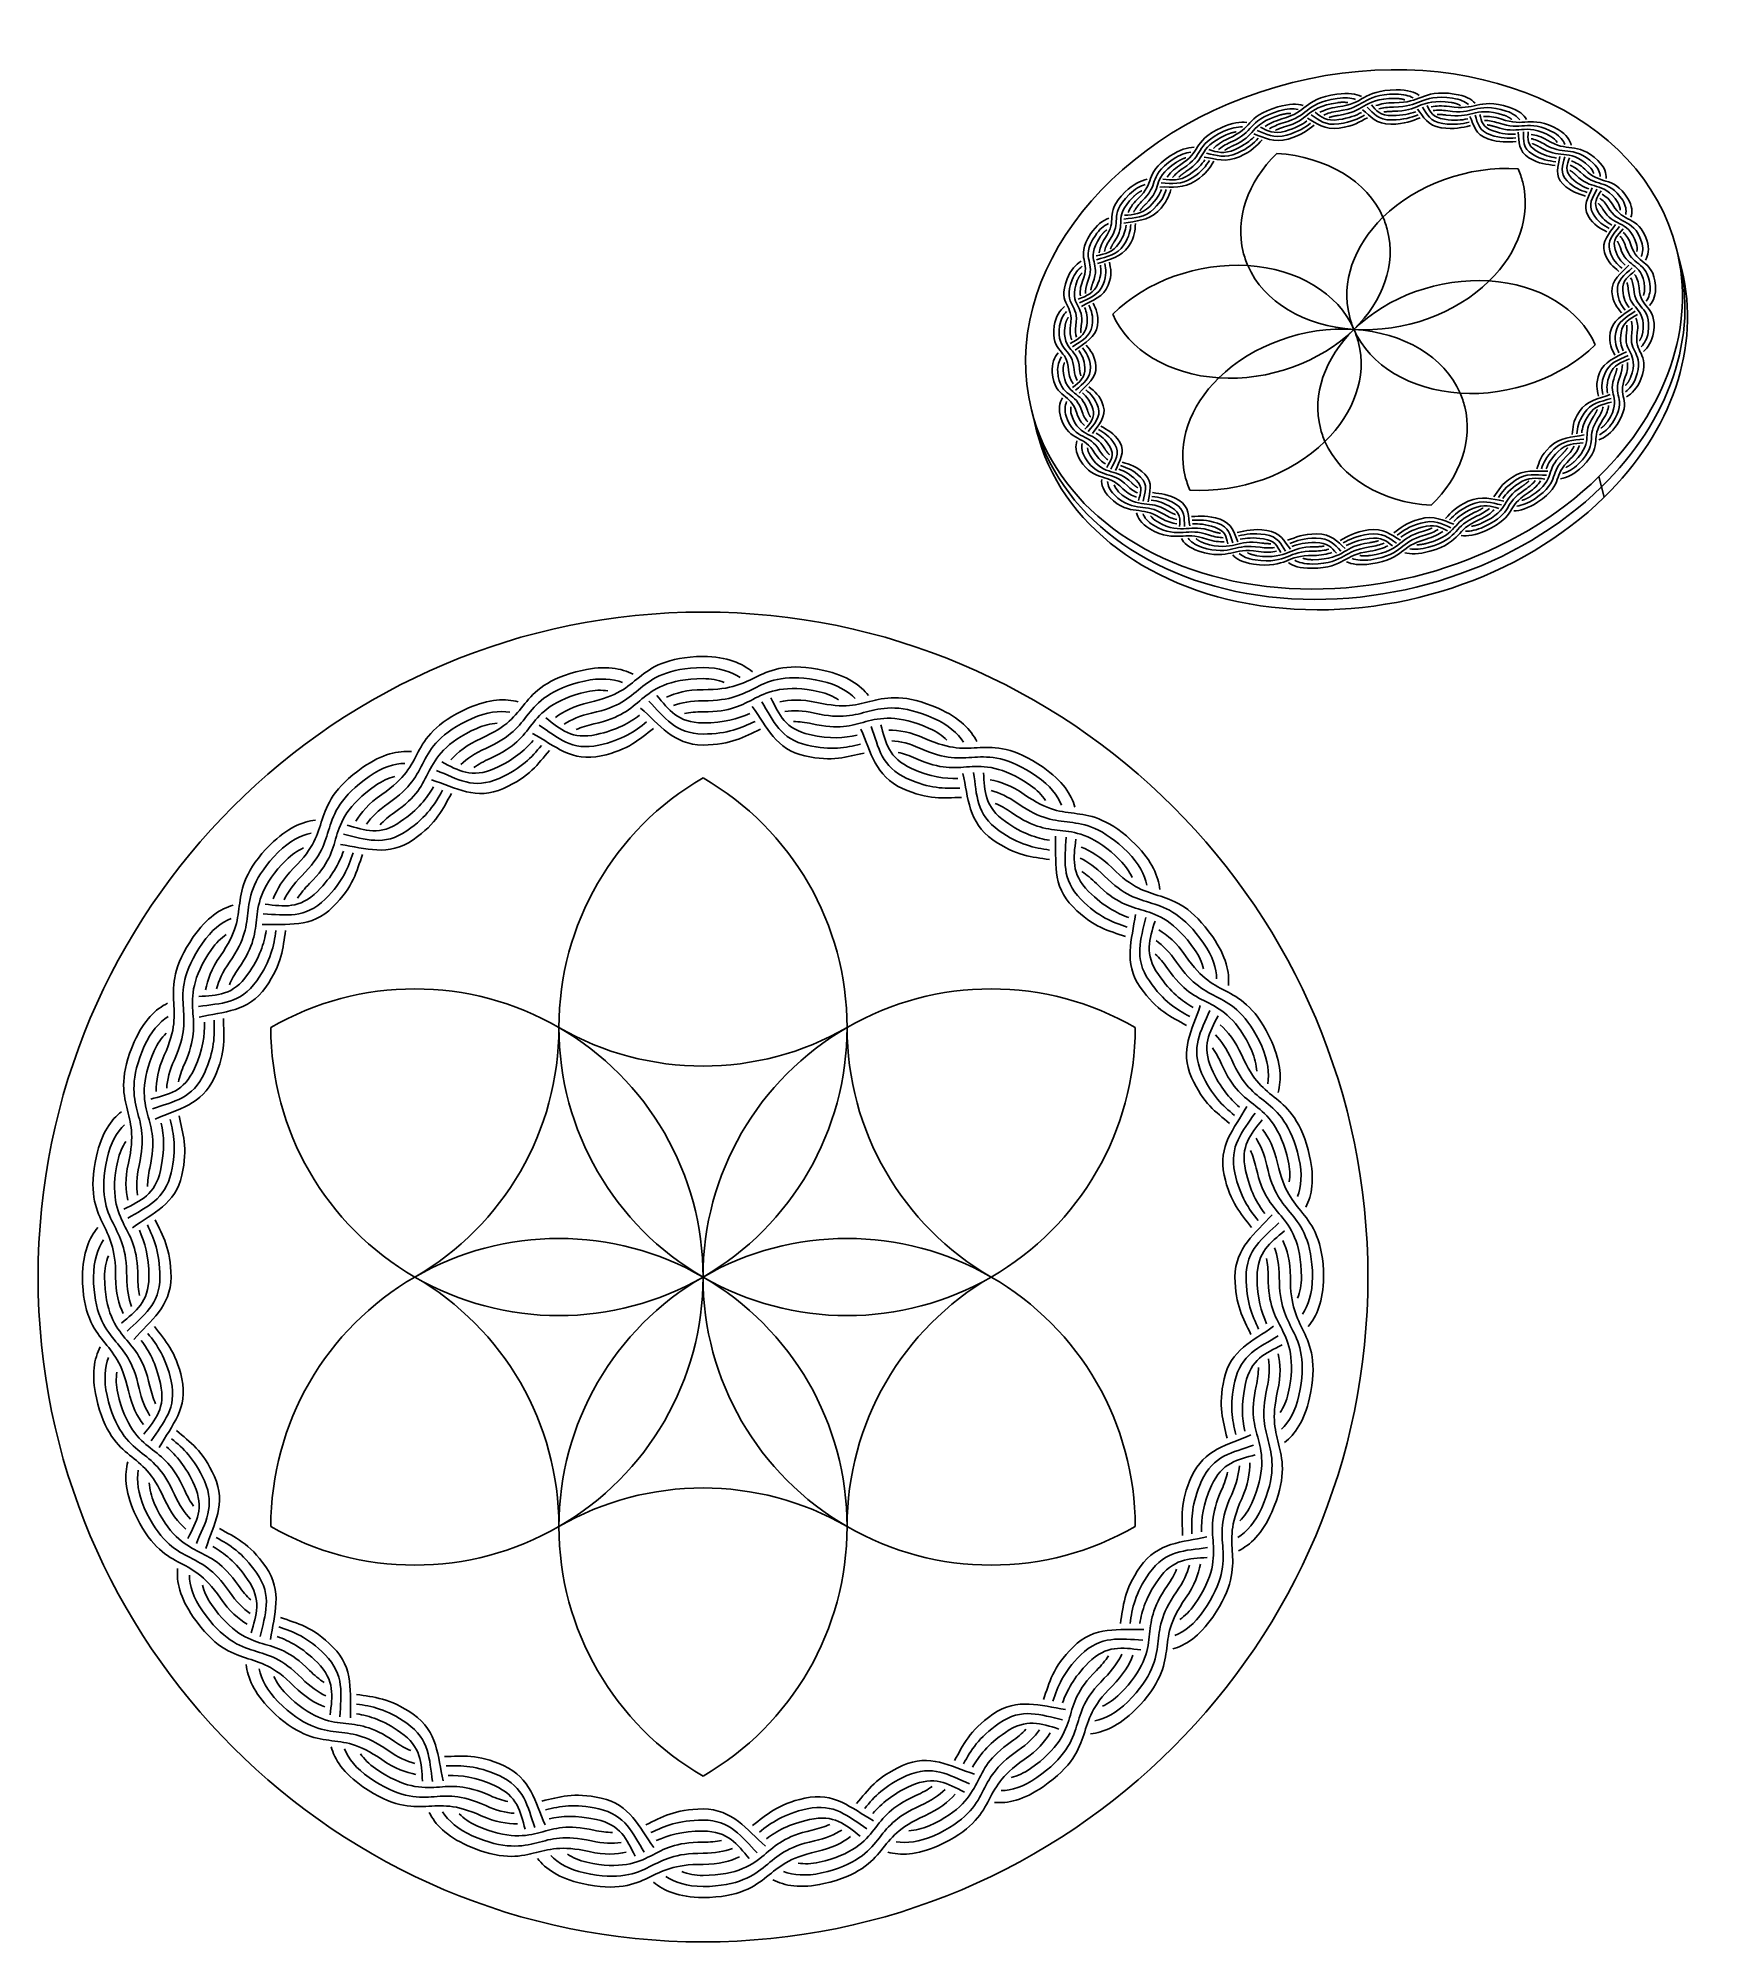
# Model space of a CAD drawing. Extents: x 16 to 166, y 19 to 190.
import ezdxf

# ---------------------------------------------------------------- set-up
doc = ezdxf.new("R2010")
doc.units = 0
doc.layers.add('View', color=7, linetype='CONTINUOUS')
doc.layers.add('View003', color=7, linetype='CONTINUOUS')

msp = doc.modelspace()

# ---------------------------------------------------------------- linework, layer by layer
at = {"layer": 'View'}
msp.add_circle((76.4089, 78.5115), 60, dxfattribs=at)
for centre, start, end in [((89.4089, 101.028), 120, 180), ((63.4089, 101.028), 0, 60), ((50.4089, 78.5115), 60, 120), ((102.409, 78.5115), 60, 120), ((63.4089, 101.028), 180, -120), ((37.4089, 101.028), -60, 0), ((76.4089, 123.545), -120, -60), ((50.4089, 78.5115), 0, 60), ((89.4089, 101.028), 180, -120), ((63.4089, 101.028), -60, 0), ((102.409, 78.5115), 120, 180), ((115.409, 101.028), -180, -120), ((89.4089, 101.028), -60, 0), ((63.4089, 55.9948), 60, 120), ((89.4089, 55.9948), 60, 120), ((63.4089, 55.9948), 120, 180), ((37.4089, 55.9948), 0, 60), ((63.4089, 101.028), -120, -60), ((89.4089, 55.9948), 120, 180), ((50.4089, 78.5115), -60, 0), ((63.4089, 55.9948), 0, 60), ((89.4089, 101.028), -120, -60), ((102.409, 78.5115), 180, -120), ((115.409, 55.9948), 120, 180), ((89.4089, 55.9948), 0, 60), ((76.4089, 33.4782), 60, 120), ((50.4089, 78.5115), -120, -60), ((89.4089, 55.9948), 180, -120), ((63.4089, 55.9948), -60, 0), ((102.409, 78.5115), -120, -60)]:
    msp.add_arc(centre, 26, start, end, dxfattribs=at)
for points, degree in [([(76.4089, 134.511), (73.1297, 134.485), (71.6987, 133.474), (70.6646, 132.643)], 3), ([(76.409, 134.511), (76.4089, 134.511)], 1), ([(80.8706, 133.118), (79.9831, 133.877), (78.5995, 134.494), (76.409, 134.511)], 3), ([(65.4989, 133.253), (62.3482, 132.548), (61.1804, 131.288), (60.3426, 130.263)], 3), ([(65.7135, 132.288), (62.6211, 131.597), (61.4804, 130.347), (60.6621, 129.328)], 3), ([(70.1053, 132.906), (69.0721, 133.445), (67.6021, 133.723), (65.4989, 133.253)], 3), ([(69.1491, 132.15), (68.2553, 132.485), (67.1319, 132.605), (65.7135, 132.288)], 3), ([(70.6646, 132.643), (69.5019, 131.71), (68.7135, 130.931), (66.1428, 130.359)], 3), ([(76.4089, 133.511), (73.1955, 133.491), (71.7952, 132.486), (70.7832, 131.659)], 3), ([(76.4089, 132.511), (73.2612, 132.498), (71.8917, 131.498), (70.9018, 130.675)], 3), ([(76.409, 133.511), (76.4089, 133.511)], 1), ([(76.409, 132.511), (76.4089, 132.511)], 1), ([(79.7667, 132.597), (78.9661, 133.126), (77.8853, 133.502), (76.409, 133.511)], 3), ([(81.3585, 132.734), (80.0124, 132.086), (79.0768, 131.506), (76.409, 131.511)], 3), ([(78.3082, 132.161), (77.7661, 132.377), (77.1381, 132.508), (76.409, 132.511)], 3), ([(87.1045, 132.288), (84.0062, 132.98), (82.4359, 132.331), (81.256, 131.748)], 3), ([(87.3192, 133.252), (84.1619, 133.959), (82.5605, 133.314), (81.3585, 132.734)], 3), ([(90.1498, 130.706), (89.4853, 131.386), (88.5223, 131.971), (87.1045, 132.288)], 3), ([(91.3291, 130.986), (90.626, 131.907), (89.4204, 132.782), (87.3192, 133.252)], 3), ([(59.7443, 130.406), (58.6277, 130.723), (57.1422, 130.702), (55.1828, 129.83)], 3), ([(65.9282, 131.323), (62.8941, 130.646), (61.7804, 129.406), (60.9815, 128.392)], 3), ([(67.8335, 131.402), (67.2624, 131.492), (66.6293, 131.48), (65.9282, 131.323)], 3), ([(70.7832, 131.659), (69.6469, 130.731), (68.875, 129.954), (66.3575, 129.394)], 3), ([(70.9018, 130.675), (69.7918, 129.752), (69.0365, 128.977), (66.5721, 128.429)], 3), ([(76.4089, 128.511), (74.1509, 128.522), (73.3023, 129.704), (72.2551, 130.985)], 3), ([(73.104, 130.825), (73.9196, 131.213), (74.9687, 131.508), (76.4089, 131.511)], 3), ([(76.4089, 131.511), (76.409, 131.511)], 1), ([(81.256, 131.748), (79.9367, 131.095), (79.0179, 130.511), (76.409, 130.511)], 3), ([(81.1535, 130.761), (79.8609, 130.105), (78.959, 129.517), (76.409, 129.511)], 3), ([(86.8899, 131.323), (83.8506, 132.001), (82.3112, 131.348), (81.1535, 130.761)], 3), ([(86.0312, 127.465), (83.8385, 127.951), (83.2934, 129.249), (82.5408, 130.762)], 3), ([(83.3303, 130.418), (84.2095, 130.615), (85.2864, 130.668), (86.6752, 130.358)], 3), ([(88.6465, 130.586), (88.1685, 130.909), (87.5909, 131.167), (86.8899, 131.323)], 3), ([(97.6353, 129.83), (94.694, 131.138), (93.0129, 130.833), (91.7222, 130.513)], 3), ([(55.1828, 129.83), (52.2418, 128.522), (51.3455, 127.072), (50.7169, 125.898)], 3), ([(55.5865, 128.926), (52.6964, 127.64), (51.8234, 126.203), (51.2116, 125.037)], 3), ([(58.9691, 129.475), (58.029, 129.622), (56.9097, 129.516), (55.5865, 128.926)], 3), ([(60.3426, 130.263), (59.4109, 129.123), (58.7915, 128.189), (56.3939, 127.119)], 3), ([(60.6621, 129.328), (59.7535, 128.196), (59.1488, 127.266), (56.7976, 126.215)], 3), ([(66.7868, 127.465), (64.594, 126.978), (63.549, 127.923), (62.2339, 128.975)], 3), ([(63.0922, 128.996), (63.8033, 129.545), (64.7547, 130.049), (66.1428, 130.359)], 3), ([(63.8864, 128.412), (64.51, 128.808), (65.3057, 129.16), (66.3575, 129.394)], 3), ([(66.7868, 127.465), (68.6951, 127.888), (69.717, 128.49), (70.6914, 129.205)], 3), ([(76.4089, 126.511), (73.7212, 126.538), (72.4677, 128.378), (70.7828, 129.858)], 3), ([(76.4089, 127.511), (73.9008, 127.529), (72.9389, 129.012), (71.5217, 130.47)], 3), ([(73.7608, 130.081), (74.4582, 130.336), (75.3193, 130.511), (76.4089, 130.511)], 3), ([(74.7262, 129.348), (75.2143, 129.451), (75.7716, 129.513), (76.4089, 129.511)], 3), ([(76.4089, 130.511), (76.409, 130.511)], 1), ([(76.4089, 129.511), (76.409, 129.511)], 1), ([(76.409, 128.511), (78.3802, 128.52), (79.5097, 128.886), (80.6222, 129.372)], 3), ([(85.6019, 125.535), (82.9803, 126.115), (82.2119, 128.119), (80.8562, 129.989)], 3), ([(85.8166, 126.5), (83.3801, 127.039), (82.7705, 128.689), (81.7128, 130.423)], 3), ([(83.8044, 129.551), (84.5382, 129.646), (85.4085, 129.628), (86.4606, 129.394)], 3), ([(91.4169, 129.574), (90.0045, 129.211), (88.9758, 128.834), (86.4606, 129.394)], 3), ([(91.7222, 130.513), (90.286, 130.157), (89.243, 129.786), (86.6752, 130.358)], 3), ([(96.8279, 128.023), (93.9893, 129.288), (92.3636, 128.967), (91.1116, 128.634)], 3), ([(97.2316, 128.926), (94.3416, 130.213), (92.6883, 129.9), (91.4169, 129.574)], 3), ([(99.9021, 126.779), (99.3826, 127.577), (98.5549, 128.337), (97.2316, 128.926)], 3), ([(101.115, 126.829), (100.603, 127.871), (99.5945, 128.959), (97.6353, 129.83)], 3), ([(55.9902, 128.023), (53.151, 126.757), (52.3012, 125.334), (51.7063, 124.177)], 3), ([(57.8379, 128.479), (57.2616, 128.453), (56.6452, 128.315), (55.9902, 128.023)], 3), ([(60.9815, 128.392), (60.0959, 127.269), (59.5061, 126.343), (57.2013, 125.312)], 3), ([(67.2161, 125.535), (64.5937, 124.956), (63.0395, 126.446), (61.0346, 127.571)], 3), ([(67.0014, 126.5), (64.5648, 125.96), (63.3089, 127.197), (61.6279, 128.321)], 3), ([(64.9781, 127.908), (65.4298, 128.113), (65.956, 128.292), (66.5721, 128.429)], 3), ([(67.0014, 126.5), (69.224, 126.992), (70.211, 127.747), (71.3235, 128.609)], 3), ([(67.2161, 125.535), (69.7598, 126.098), (70.6299, 127.026), (71.9455, 128.018)], 3), ([(76.409, 128.511), (76.4089, 128.511)], 1), ([(76.409, 127.511), (76.4089, 127.511)], 1), ([(76.409, 127.511), (78.7009, 127.528), (79.8271, 128.051), (81.1072, 128.652)], 3), ([(76.409, 126.511), (79.0285, 126.537), (80.0744, 127.255), (81.583, 127.94)], 3), ([(84.5808, 128.632), (85.077, 128.626), (85.6296, 128.566), (86.2459, 128.429)], 3), ([(86.0312, 127.465), (87.9397, 127.041), (89.1215, 127.155), (90.3046, 127.393)], 3), ([(91.1116, 128.634), (89.723, 128.265), (88.7088, 127.882), (86.2459, 128.429)], 3), ([(94.4057, 122.6), (91.9428, 123.706), (91.5652, 125.9), (90.6614, 127.945)], 3), ([(94.8094, 123.504), (92.5202, 124.531), (92.2551, 126.286), (91.5861, 128.189)], 3), ([(95.2131, 124.408), (93.1589, 125.328), (92.8754, 126.754), (92.4633, 128.349)], 3), ([(93.163, 127.851), (94.0624, 127.864), (95.1249, 127.699), (96.4242, 127.119)], 3), ([(98.4027, 126.953), (97.9976, 127.364), (97.4829, 127.731), (96.8279, 128.023)], 3), ([(50.1008, 125.925), (48.9413, 126.026), (47.4871, 125.727), (45.7223, 124.506)], 3), ([(50.7169, 125.898), (50.0231, 124.602), (49.5861, 123.554), (47.4237, 122.055)], 3), ([(53.6674, 125.18), (54.2604, 125.859), (55.0945, 126.539), (56.3939, 127.119)], 3), ([(54.5632, 124.761), (55.0999, 125.273), (55.8119, 125.775), (56.7976, 126.215)], 3), ([(57.6049, 124.408), (59.3948, 125.21), (60.2784, 126.017), (61.0803, 126.915)], 3), ([(58.0086, 123.504), (60.0948, 124.44), (60.9168, 125.396), (61.821, 126.466)], 3), ([(58.4123, 122.601), (60.8004, 123.673), (61.4796, 124.783), (62.5511, 126.022)], 3), ([(76.409, 126.511), (76.4089, 126.511)], 1), ([(85.6019, 125.535), (88.1458, 124.973), (89.3361, 125.447), (90.9452, 125.795)], 3), ([(85.8166, 126.5), (88.0394, 126.008), (89.2574, 126.275), (90.6276, 126.589)], 3), ([(93.4493, 126.907), (94.1868, 126.85), (95.0349, 126.656), (96.0205, 126.215)], 3), ([(94.023, 125.848), (94.5085, 125.741), (95.0386, 125.57), (95.6168, 125.312)], 3), ([(100.927, 125.421), (99.4735, 125.335), (98.3734, 125.164), (96.0205, 126.215)], 3), ([(101.409, 126.288), (99.9351, 126.212), (98.823, 126.049), (96.4242, 127.119)], 3), ([(106.529, 123.689), (103.923, 125.493), (102.244, 125.498), (100.927, 125.421)], 3), ([(107.096, 124.506), (104.446, 126.339), (102.743, 126.356), (101.409, 126.288)], 3), ([(45.7223, 124.506), (43.0717, 122.672), (42.456, 121.086), (42.0489, 119.81)], 3), ([(49.5168, 124.861), (48.563, 124.829), (47.4824, 124.515), (46.2895, 123.689)], 3), ([(51.2116, 125.037), (50.5377, 123.753), (50.1136, 122.711), (47.9908, 121.237)], 3), ([(51.7063, 124.177), (51.0521, 122.904), (50.6412, 121.868), (48.5579, 120.42)], 3), ([(58.0086, 123.504), (55.7157, 122.476), (54.2265, 123.449), (52.3569, 124.231)], 3), ([(57.6049, 124.408), (55.5445, 123.485), (54.3232, 124.212), (52.8269, 124.992)], 3), ([(55.737, 124.481), (56.1414, 124.772), (56.6231, 125.053), (57.2013, 125.312)], 3), ([(95.2131, 124.408), (97.0047, 123.605), (98.1989, 123.484), (99.4088, 123.488)], 3), ([(100.444, 124.554), (99.0117, 124.459), (97.9238, 124.28), (95.6168, 125.312)], 3), ([(102.559, 117.969), (100.322, 119.527), (100.362, 121.773), (99.8673, 123.962)], 3), ([(105.961, 122.872), (103.399, 124.647), (101.745, 124.641), (100.444, 124.554)], 3), ([(103.126, 118.786), (101.05, 120.231), (101.118, 122.024), (100.826, 124.025)], 3), ([(103.693, 119.603), (101.832, 120.897), (101.821, 122.363), (101.721, 124.014)], 3), ([(109.967, 120.907), (109.653, 122.03), (108.861, 123.285), (107.096, 124.506)], 3), ([(46.2895, 123.689), (43.6824, 121.884), (43.086, 120.315), (42.6933, 119.05)], 3), ([(46.8566, 122.872), (44.2931, 121.096), (43.7161, 119.543), (43.3376, 118.29)], 3), ([(45.0912, 119.637), (45.5525, 120.416), (46.2498, 121.241), (47.4237, 122.055)], 3), ([(48.5919, 123.667), (48.029, 123.532), (47.4476, 123.281), (46.8566, 122.872)], 3), ([(49.1251, 119.603), (50.7458, 120.73), (51.4688, 121.701), (52.0873, 122.739)], 3), ([(49.6922, 118.786), (51.5828, 120.102), (52.2188, 121.212), (52.9046, 122.439)], 3), ([(50.2593, 117.969), (52.4246, 119.478), (52.8942, 120.719), (53.7111, 122.144)], 3), ([(58.4123, 122.601), (55.9405, 121.491), (54.1051, 122.655), (51.9166, 123.377)], 3), ([(94.4057, 122.6), (96.798, 121.526), (98.0853, 121.757), (99.7337, 121.788)], 3), ([(94.8094, 123.504), (96.8984, 122.567), (98.1641, 122.59), (99.5724, 122.633)], 3), ([(102.316, 123.39), (103.205, 123.232), (104.221, 122.868), (105.394, 122.054)], 3), ([(102.419, 122.404), (103.136, 122.208), (103.936, 121.856), (104.827, 121.237)], 3), ([(110.158, 120.32), (108.696, 120.512), (107.558, 120.554), (105.394, 122.054)], 3), ([(107.315, 121.525), (106.992, 122.006), (106.553, 122.462), (105.961, 122.872)], 3), ([(108.762, 121.079), (108.396, 121.962), (107.722, 122.863), (106.529, 123.689)], 3), ([(46.0528, 119.387), (46.4891, 119.992), (47.0995, 120.619), (47.9908, 121.237)], 3), ([(47.2643, 119.327), (47.6105, 119.69), (48.0346, 120.057), (48.5579, 120.42)], 3), ([(102.785, 121.25), (103.245, 121.053), (103.737, 120.784), (104.26, 120.42)], 3), ([(108.89, 118.783), (107.463, 118.949), (106.345, 118.972), (104.26, 120.42)], 3), ([(109.524, 119.552), (108.079, 119.73), (106.952, 119.763), (104.827, 121.237)], 3), ([(115.439, 117.541), (113.158, 119.822), (111.487, 120.146), (110.158, 120.32)], 3), ([(41.4366, 119.726), (40.2749, 119.617), (38.8977, 119.06), (37.3791, 117.541)], 3), ([(41.0536, 118.571), (40.1189, 118.368), (39.1112, 117.864), (38.084, 116.837)], 3), ([(42.0489, 119.81), (41.6012, 118.407), (41.3577, 117.291), (39.4939, 115.427)], 3), ([(42.6933, 119.05), (42.2621, 117.661), (42.0299, 116.553), (40.1988, 114.722)], 3), ([(49.6922, 118.786), (47.6133, 117.339), (45.955, 118.029), (43.9702, 118.461)], 3), ([(49.1251, 119.603), (47.2587, 118.306), (45.9129, 118.801), (44.2956, 119.298)], 3), ([(103.126, 118.786), (105.018, 117.469), (106.283, 117.258), (107.68, 117.044)], 3), ([(103.693, 119.603), (105.315, 118.475), (106.479, 118.135), (107.673, 117.918)], 3), ([(114.029, 116.131), (111.821, 118.34), (110.191, 118.633), (108.89, 118.783)], 3), ([(114.734, 116.836), (112.489, 119.081), (110.839, 119.389), (109.524, 119.552)], 3), ([(37.3791, 117.541), (35.0983, 115.261), (34.7746, 113.59), (34.6003, 112.261)], 3), ([(38.084, 116.837), (35.8394, 114.592), (35.5312, 112.942), (35.3687, 111.627)], 3), ([(40.3571, 117.226), (39.8262, 116.992), (39.2982, 116.641), (38.7889, 116.132)], 3), ([(43.3376, 118.29), (42.923, 116.916), (42.7021, 115.815), (40.9037, 114.017)], 3), ([(41.6087, 113.312), (43.009, 114.712), (43.5503, 115.802), (43.974, 116.939)], 3), ([(50.2593, 117.969), (48.0159, 116.406), (45.9779, 117.222), (43.6901, 117.538)], 3), ([(102.559, 117.969), (104.727, 116.458), (106.057, 116.448), (107.687, 116.18)], 3), ([(109.799, 111.902), (107.864, 113.837), (108.304, 116.051), (108.213, 118.304)], 3), ([(110.504, 112.607), (108.709, 114.403), (109.096, 116.163), (109.17, 118.191)], 3), ([(111.209, 113.312), (109.598, 114.923), (109.849, 116.34), (110.052, 118.019)], 3), ([(110.526, 117.295), (111.376, 116.979), (112.312, 116.439), (113.324, 115.426)], 3), ([(116.468, 113.867), (116.265, 114.802), (115.761, 115.809), (114.734, 116.836)], 3), ([(117.623, 113.484), (117.514, 114.645), (116.958, 116.023), (115.439, 117.541)], 3), ([(38.7889, 116.132), (36.5806, 113.923), (36.2878, 112.294), (36.1371, 110.993)], 3), ([(37.625, 112.629), (37.9413, 113.479), (38.4819, 114.415), (39.4939, 115.427)], 3), ([(42.3136, 112.607), (43.9484, 114.242), (44.3798, 115.455), (44.8359, 116.791)], 3), ([(43.0185, 111.902), (44.8921, 113.776), (45.1371, 115.09), (45.6869, 116.646)], 3), ([(110.451, 116.304), (111.124, 115.981), (111.85, 115.491), (112.619, 114.722)], 3), ([(117.707, 112.871), (116.304, 113.319), (115.188, 113.563), (113.324, 115.426)], 3), ([(115.123, 114.563), (114.89, 115.094), (114.538, 115.622), (114.029, 116.131)], 3), ([(38.6166, 112.553), (38.9396, 113.226), (39.4298, 113.953), (40.1988, 114.722)], 3), ([(39.8215, 112.709), (40.0988, 113.128), (40.4519, 113.565), (40.9037, 114.017)], 3), ([(110.606, 115.099), (111.025, 114.822), (111.462, 114.468), (111.914, 114.017)], 3), ([(116.187, 111.583), (114.813, 111.997), (113.713, 112.218), (111.914, 114.017)], 3), ([(116.947, 112.227), (115.559, 112.658), (114.45, 112.89), (112.619, 114.722)], 3), ([(34.013, 112.07), (32.8903, 111.756), (31.6355, 110.963), (30.4146, 109.198)], 3), ([(34.6003, 112.261), (34.4084, 110.798), (34.3664, 109.661), (32.8659, 107.497)], 3), ([(43.0185, 111.902), (41.083, 109.966), (38.8695, 110.406), (36.6167, 110.315)], 3), ([(42.3136, 112.607), (40.5177, 110.811), (38.7577, 111.199), (36.7293, 111.273)], 3), ([(41.6087, 113.312), (39.9972, 111.7), (38.5806, 111.952), (36.9016, 112.155)], 3), ([(109.799, 111.902), (111.673, 110.028), (112.988, 109.783), (114.543, 109.233)], 3), ([(110.504, 112.607), (112.139, 110.972), (113.353, 110.541), (114.689, 110.084)], 3), ([(111.209, 113.312), (112.61, 111.911), (113.699, 111.37), (114.836, 110.946)], 3), ([(121.586, 108.631), (119.781, 111.238), (118.212, 111.834), (116.947, 112.227)], 3), ([(122.403, 109.198), (120.57, 111.849), (118.983, 112.464), (117.707, 112.871)], 3), ([(33.8412, 110.865), (32.9584, 110.499), (32.0577, 109.824), (31.2317, 108.631)], 3), ([(35.3687, 111.627), (35.1901, 110.182), (35.1575, 109.054), (33.6831, 106.93)], 3), ([(36.1371, 110.993), (35.9718, 109.565), (35.9486, 108.448), (34.5002, 106.363)], 3), ([(115.866, 104.661), (114.303, 106.905), (115.12, 108.942), (115.436, 111.23)], 3), ([(116.684, 105.228), (115.237, 107.307), (115.927, 108.965), (116.359, 110.95)], 3), ([(120.769, 108.064), (118.993, 110.627), (117.441, 111.204), (116.187, 111.583)], 3), ([(117.501, 105.795), (116.203, 107.662), (116.699, 109.007), (117.196, 110.625)], 3), ([(30.4146, 109.198), (28.5816, 106.548), (28.5642, 104.845), (28.6325, 103.512)], 3), ([(31.2317, 108.631), (29.4276, 106.025), (29.4219, 104.346), (29.4994, 103.029)], 3), ([(33.3949, 109.418), (32.9146, 109.094), (32.4584, 108.655), (32.0488, 108.064)], 3), ([(35.3173, 105.796), (36.4451, 107.418), (36.7854, 108.582), (37.0019, 109.776)], 3), ([(36.1344, 105.228), (37.4517, 107.121), (37.6627, 108.386), (37.8764, 109.782)], 3), ([(36.9515, 104.661), (38.4622, 106.83), (38.4722, 108.16), (38.7402, 109.789)], 3), ([(117.285, 108.868), (117.889, 108.431), (118.516, 107.821), (119.135, 106.93)], 3), ([(117.534, 109.829), (118.314, 109.368), (119.138, 108.671), (119.952, 107.497)], 3), ([(122.759, 105.404), (122.727, 106.357), (122.412, 107.438), (121.586, 108.631)], 3), ([(123.823, 104.82), (123.924, 105.979), (123.624, 107.433), (122.403, 109.198)], 3), ([(32.0488, 108.064), (30.2736, 105.502), (30.2795, 103.847), (30.3662, 102.547)], 3), ([(31.5305, 104.418), (31.6886, 105.308), (32.052, 106.323), (32.8659, 107.497)], 3), ([(32.5162, 104.521), (32.7128, 105.239), (33.0645, 106.038), (33.6831, 106.93)], 3), ([(117.224, 107.656), (117.587, 107.31), (117.954, 106.886), (118.318, 106.362)], 3), ([(122.935, 103.709), (121.651, 104.383), (120.608, 104.807), (119.135, 106.93)], 3), ([(123.795, 104.204), (122.499, 104.897), (121.451, 105.334), (119.952, 107.497)], 3), ([(121.564, 106.328), (121.43, 106.891), (121.179, 107.473), (120.769, 108.064)], 3), ([(36.1344, 105.228), (34.6894, 103.152), (32.8968, 103.221), (30.8958, 102.928)], 3), ([(35.3173, 105.795), (34.023, 103.934), (32.5571, 103.924), (30.9063, 103.824)], 3), ([(33.6703, 104.888), (33.8678, 105.348), (34.1366, 105.839), (34.5002, 106.363)], 3), ([(116.684, 105.228), (117.999, 103.338), (119.11, 102.702), (120.337, 102.016)], 3), ([(117.501, 105.795), (118.628, 104.175), (119.598, 103.452), (120.637, 102.833)], 3), ([(122.074, 103.214), (120.802, 103.868), (119.765, 104.279), (118.318, 106.362)], 3), ([(28.0917, 103.218), (27.0493, 102.706), (25.9617, 101.697), (25.0904, 99.7378)], 3), ([(28.6325, 103.512), (28.708, 102.038), (28.8718, 100.926), (27.8014, 98.5267)], 3), ([(36.9515, 104.661), (35.393, 102.424), (33.1477, 102.465), (30.9581, 101.97)], 3), ([(115.866, 104.661), (117.375, 102.496), (118.616, 102.026), (120.041, 101.209)], 3), ([(125.92, 98.9302), (124.655, 101.769), (123.232, 102.619), (122.074, 103.214)], 3), ([(126.824, 99.3339), (125.537, 102.224), (124.1, 103.097), (122.935, 103.709)], 3), ([(127.728, 99.7376), (126.42, 102.679), (124.969, 103.575), (123.795, 104.204)], 3), ([(28.1411, 102.005), (27.3431, 101.485), (26.5832, 100.657), (25.9941, 99.3341)], 3), ([(29.4994, 103.029), (29.5849, 101.576), (29.7562, 100.476), (28.7051, 98.123)], 3), ([(30.3662, 102.547), (30.4617, 101.114), (30.6407, 100.026), (29.6088, 97.7193)], 3), ([(30.5125, 97.3156), (31.3149, 99.1072), (31.4364, 100.301), (31.4326, 101.511)], 3), ([(31.4162, 96.9119), (32.353, 99.001), (32.3303, 100.267), (32.2877, 101.675)], 3), ([(32.3199, 96.5082), (33.3942, 98.9005), (33.1632, 100.188), (33.1324, 101.836)], 3), ([(120.498, 96.508), (119.388, 98.9799), (120.553, 100.815), (121.275, 103.004)], 3), ([(121.402, 96.9117), (120.373, 99.2047), (121.347, 100.694), (122.128, 102.563)], 3), ([(122.305, 97.3154), (121.383, 99.3759), (122.11, 100.597), (122.89, 102.093)], 3), ([(25.0904, 99.7378), (23.7823, 96.7965), (24.0876, 95.1154), (24.4072, 93.8247)], 3), ([(27.967, 100.505), (27.556, 100.1), (27.1897, 99.5854), (26.8977, 98.9304)], 3), ([(122.658, 100.357), (123.17, 99.8205), (123.672, 99.1084), (124.113, 98.1228)], 3), ([(123.077, 101.253), (123.756, 100.66), (124.437, 99.8258), (125.016, 98.5265)], 3), ([(128.303, 95.1761), (128.62, 96.2926), (128.599, 97.7782), (127.728, 99.7376)], 3), ([(25.9941, 99.3341), (24.7075, 96.4441), (25.0206, 94.7908), (25.3469, 93.5194)], 3), ([(26.8978, 98.9304), (25.6326, 96.0918), (25.9536, 94.4662), (26.2865, 93.2142)], 3), ([(27.0692, 95.2655), (27.0561, 96.165), (27.2217, 97.2275), (27.8014, 98.5267)], 3), ([(28.0131, 95.5518), (28.0703, 96.2894), (28.2649, 97.1374), (28.7051, 98.123)], 3), ([(122.378, 99.1834), (122.669, 98.779), (122.951, 98.2973), (123.209, 97.7191)], 3), ([(127.225, 94.2583), (126.093, 95.1669), (125.163, 95.7716), (124.113, 98.1228)], 3), ([(128.16, 94.5777), (127.02, 95.5094), (126.086, 96.1289), (125.016, 98.5265)], 3), ([(126.377, 97.0825), (126.35, 97.6587), (126.212, 98.2752), (125.92, 98.9302)], 3), ([(127.373, 95.9512), (127.52, 96.8913), (127.413, 98.0106), (126.824, 99.3339)], 3), ([(30.5125, 97.3156), (29.5926, 95.2614), (28.1659, 94.978), (26.5714, 94.5659)], 3), ([(31.4162, 96.9119), (30.3897, 94.6228), (28.6344, 94.3577), (26.7313, 93.6886)], 3), ([(32.3199, 96.5082), (31.214, 94.0454), (29.02, 93.6678), (26.9757, 92.7639)], 3), ([(29.0721, 96.1255), (29.179, 96.611), (29.3503, 97.1412), (29.6088, 97.7193)], 3), ([(120.498, 96.508), (121.57, 94.12), (122.681, 93.4408), (123.919, 92.3693)], 3), ([(121.402, 96.9117), (122.337, 94.8256), (123.294, 94.0036), (124.363, 93.0994)], 3), ([(122.305, 97.3154), (123.107, 95.5256), (123.915, 94.6419), (124.812, 93.8401)], 3), ([(126.29, 93.9388), (125.167, 94.8244), (124.24, 95.4143), (123.209, 97.7191)], 3), ([(131.15, 89.4215), (130.445, 92.5722), (129.185, 93.7399), (128.16, 94.5777)], 3), ([(23.9341, 93.4316), (23.0131, 92.7285), (22.1381, 91.5229), (21.668, 89.4217)], 3), ([(24.4072, 93.8247), (24.7629, 92.3886), (25.1341, 91.3455), (24.5619, 88.7778)], 3), ([(25.3469, 93.5194), (25.7093, 92.1071), (26.0863, 91.0784), (25.5266, 88.5631)], 3), ([(26.2865, 93.2142), (26.6558, 91.8255), (27.0385, 90.8113), (26.4912, 88.3484)], 3), ([(29.3852, 87.7045), (29.9476, 90.2483), (29.4738, 91.4386), (29.1252, 93.0478)], 3), ([(123.433, 87.7043), (122.853, 90.3266), (124.344, 91.8808), (125.468, 93.8857)], 3), ([(124.397, 87.9189), (123.858, 90.3556), (125.095, 91.6115), (126.219, 93.2924)], 3), ([(129.221, 88.9922), (128.544, 92.0263), (127.303, 93.1399), (126.29, 93.9388)], 3), ([(130.185, 89.2069), (129.494, 92.2992), (128.244, 93.4399), (127.225, 94.2583)], 3), ([(24.2148, 92.2524), (23.5345, 91.5878), (22.9494, 90.6248), (22.6326, 89.2071)], 3), ([(27.4559, 88.1338), (27.8793, 90.0422), (27.7654, 91.224), (27.5276, 92.4072)], 3), ([(28.4206, 87.9191), (28.9129, 90.142), (28.6452, 91.36), (28.3313, 92.7302)], 3), ([(125.362, 88.1336), (124.876, 90.3263), (125.821, 91.3714), (126.872, 92.6864)], 3), ([(126.893, 91.8282), (127.442, 91.1171), (127.947, 90.1657), (128.256, 88.7775)], 3), ([(21.668, 89.4217), (20.9616, 86.2644), (21.6064, 84.663), (22.1859, 83.461)], 3), ([(24.3347, 90.749), (24.0116, 90.271), (23.7537, 89.6934), (23.5973, 88.9924)], 3), ([(125.806, 89.9422), (126.01, 89.4905), (126.19, 88.9644), (126.327, 88.3482)], 3), ([(126.31, 91.0339), (126.705, 90.4103), (127.057, 89.6146), (127.291, 88.5629)], 3), ([(130.804, 84.8151), (131.343, 85.8483), (131.621, 87.3183), (131.15, 89.4215)], 3), ([(22.6326, 89.2071), (21.9403, 86.1088), (22.5892, 84.5384), (23.1728, 83.3585)], 3), ([(23.5973, 88.9924), (22.919, 85.9531), (23.572, 84.4138), (24.1596, 83.2561)], 3), ([(27.4559, 88.1338), (26.9695, 85.941), (25.6719, 85.3959), (24.1583, 84.6433)], 3), ([(24.5026, 85.4328), (24.3054, 86.312), (24.2524, 87.3889), (24.5619, 88.7778)], 3), ([(28.4206, 87.9191), (27.8809, 85.4827), (26.231, 84.873), (24.4972, 83.8153)], 3), ([(29.3852, 87.7045), (28.8056, 85.0828), (26.8011, 84.3144), (24.931, 82.9587)], 3), ([(25.3689, 85.9069), (25.2739, 86.6407), (25.2925, 87.511), (25.5266, 88.5631)], 3), ([(26.2885, 86.6834), (26.2941, 87.1796), (26.3543, 87.7322), (26.4912, 88.3484)], 3), ([(123.433, 87.7043), (123.995, 85.1606), (124.923, 84.2905), (125.916, 82.9749)], 3), ([(124.397, 87.919), (124.89, 85.6964), (125.645, 84.7094), (126.506, 83.5969)], 3), ([(125.362, 88.1336), (125.785, 86.2253), (126.387, 85.2034), (127.102, 84.229)], 3), ([(128.572, 84.0186), (127.649, 85.1286), (126.874, 85.8839), (126.327, 88.3483)], 3), ([(129.557, 84.1372), (128.628, 85.2735), (127.852, 86.0454), (127.291, 88.5629)], 3), ([(130.541, 84.2557), (129.607, 85.4184), (128.829, 86.2069), (128.256, 88.7776)], 3), ([(129.3, 87.0869), (129.389, 87.658), (129.377, 88.2911), (129.221, 88.9922)], 3), ([(130.048, 85.7713), (130.383, 86.6651), (130.502, 87.7885), (130.185, 89.2069)], 3), ([(132.409, 78.5114), (132.382, 81.7906), (131.371, 83.2216), (130.541, 84.2557)], 3), ([(21.802, 82.9731), (21.043, 82.0857), (20.4267, 80.702), (20.4089, 78.5116)], 3), ([(22.1859, 83.461), (22.8349, 82.1149), (23.4147, 81.1793), (23.4089, 78.5116)], 3), ([(23.1728, 83.3585), (23.8253, 82.0392), (24.4089, 81.1204), (24.4089, 78.5116)], 3), ([(24.1596, 83.2561), (24.8157, 81.9634), (25.4032, 81.0615), (25.4089, 78.5116)], 3), ([(26.4089, 78.5116), (26.3998, 80.4827), (26.034, 81.6122), (25.5485, 82.7247)], 3), ([(27.4089, 78.5116), (27.3927, 80.8034), (26.8691, 81.9296), (26.2688, 83.2097)], 3), ([(28.4089, 78.5116), (28.3835, 81.131), (27.6659, 82.1769), (26.98, 83.6856)], 3), ([(124.409, 78.5114), (124.435, 81.1992), (126.276, 82.4527), (127.755, 84.1376)], 3), ([(125.409, 78.5114), (125.427, 81.0195), (126.91, 81.9815), (128.367, 83.3987)], 3), ([(126.409, 78.5114), (126.419, 80.7695), (127.601, 81.618), (128.883, 82.6653)], 3), ([(130.409, 78.5114), (130.396, 81.6592), (129.396, 83.0286), (128.572, 84.0186)], 3), ([(131.409, 78.5114), (131.389, 81.7249), (130.383, 83.1251), (129.557, 84.1372)], 3), ([(22.3238, 81.8693), (21.794, 81.0687), (21.4181, 79.9878), (21.4089, 78.5116)], 3), ([(127.978, 81.1596), (128.233, 80.4622), (128.409, 79.601), (128.409, 78.5114)], 3), ([(128.722, 81.8164), (129.11, 81.0008), (129.406, 79.9517), (129.409, 78.5114)], 3), ([(22.7598, 80.4107), (22.5432, 79.8687), (22.412, 79.2406), (22.4089, 78.5116)], 3), ([(127.246, 80.1942), (127.349, 79.7061), (127.41, 79.1488), (127.409, 78.5114)], 3), ([(20.4089, 78.5115), (20.4355, 75.2323), (21.4469, 73.8013), (22.2772, 72.7672)], 3), ([(20.409, 78.5115), (20.4089, 78.5115)], 1), ([(21.4089, 78.5115), (21.4289, 75.298), (22.4345, 73.8978), (23.2614, 72.8857)], 3), ([(21.409, 78.5115), (21.4089, 78.5115)], 1), ([(22.4089, 78.5115), (22.4222, 75.3637), (23.4221, 73.9943), (24.2456, 73.0043)], 3), ([(22.409, 78.5115), (22.4089, 78.5115)], 1), ([(24.0957, 75.2065), (23.7075, 76.0221), (23.412, 77.0712), (23.4089, 78.5115)], 3), ([(23.4089, 78.5115), (23.409, 78.5115)], 1), ([(26.4089, 78.5115), (26.3985, 76.2535), (25.2164, 75.4049), (23.9351, 74.3576)], 3), ([(24.8395, 75.8633), (24.5845, 76.5607), (24.4089, 77.4219), (24.4089, 78.5115)], 3), ([(24.4089, 78.5115), (24.409, 78.5115)], 1), ([(27.4089, 78.5115), (27.3911, 76.0034), (25.908, 75.0414), (24.4504, 73.6243)], 3), ([(28.4089, 78.5115), (28.3828, 75.8238), (26.5421, 74.5702), (25.0628, 72.8853)], 3), ([(25.572, 76.8287), (25.4691, 77.3168), (25.4075, 77.8741), (25.4089, 78.5115)], 3), ([(25.4089, 78.5115), (25.409, 78.5115)], 1), ([(26.409, 78.5115), (26.4089, 78.5115)], 1), ([(27.409, 78.5115), (27.4089, 78.5115)], 1), ([(28.409, 78.5115), (28.4089, 78.5115)], 1), ([(124.409, 78.5115), (124.434, 75.892), (125.152, 74.8461), (125.838, 73.3375)], 3), ([(125.409, 78.5115), (125.425, 76.2196), (125.949, 75.0934), (126.549, 73.8134)], 3), ([(126.409, 78.5115), (126.418, 76.5403), (126.784, 75.4109), (127.269, 74.2983)], 3), ([(128.658, 73.767), (128.002, 75.0596), (127.415, 75.9615), (127.409, 78.5115)], 3), ([(129.645, 73.6645), (128.993, 74.9838), (128.409, 75.9027), (128.409, 78.5115)], 3), ([(130.632, 73.5621), (129.983, 74.9081), (129.403, 75.8437), (129.409, 78.5115)], 3), ([(130.058, 76.6123), (130.275, 77.1544), (130.406, 77.7825), (130.409, 78.5115)], 3), ([(130.494, 75.1538), (131.024, 75.9544), (131.4, 77.0352), (131.409, 78.5115)], 3), ([(131.016, 74.0499), (131.775, 74.9374), (132.391, 76.321), (132.409, 78.5115)], 3), ([(29.3852, 69.3186), (28.8228, 71.8623), (27.8947, 72.7325), (26.9022, 74.048)], 3), ([(123.433, 69.3186), (124.012, 71.9402), (126.017, 72.7087), (127.887, 74.0643)], 3), ([(22.014, 72.2078), (21.4752, 71.1747), (21.1974, 69.7046), (21.6679, 67.6014)], 3), ([(22.2772, 72.7672), (23.2107, 71.6045), (23.989, 70.816), (24.5619, 68.2454)], 3), ([(23.2614, 72.8857), (24.1898, 71.7494), (24.9664, 70.9775), (25.5266, 68.46)], 3), ([(24.2456, 73.0043), (25.1689, 71.8943), (25.9437, 71.139), (26.4912, 68.6747)], 3), ([(27.4559, 68.8893), (27.0325, 70.7976), (26.4305, 71.8196), (25.7156, 72.794)], 3), ([(28.4205, 69.104), (27.9283, 71.3266), (27.1733, 72.3136), (26.3115, 73.426)], 3), ([(124.397, 69.1039), (124.937, 71.5404), (126.587, 72.15), (128.321, 73.2077)], 3), ([(125.362, 68.8893), (125.848, 71.082), (127.146, 71.6271), (128.66, 72.3797)], 3), ([(129.221, 68.0306), (129.899, 71.0699), (129.246, 72.6093), (128.658, 73.767)], 3), ([(130.185, 67.816), (130.878, 70.9143), (130.229, 72.4846), (129.645, 73.6645)], 3), ([(131.15, 67.6013), (131.856, 70.7586), (131.211, 72.36), (130.632, 73.5621)], 3), ([(22.7702, 71.2517), (22.435, 70.3578), (22.3156, 69.2345), (22.6326, 67.816)], 3), ([(127.449, 71.1161), (127.544, 70.3823), (127.525, 69.512), (127.291, 68.46)], 3), ([(128.315, 71.5902), (128.513, 70.711), (128.565, 69.6342), (128.256, 68.2453)], 3), ([(23.5183, 69.936), (23.4286, 69.3649), (23.4408, 68.7318), (23.5972, 68.0307)], 3), ([(27.4559, 68.8893), (27.9423, 66.6966), (26.9973, 65.6515), (25.9454, 64.3365)], 3), ([(28.4205, 69.104), (28.9602, 66.6673), (27.7233, 65.4114), (26.5993, 63.7305)], 3), ([(29.3852, 69.3186), (29.965, 66.6963), (28.474, 65.1421), (27.3496, 63.1372)], 3), ([(123.433, 69.3186), (122.87, 66.7747), (123.344, 65.5845), (123.693, 63.9753)], 3), ([(124.397, 69.1039), (123.905, 66.8811), (124.173, 65.6631), (124.487, 64.2929)], 3), ([(125.362, 68.8893), (124.939, 66.9808), (125.052, 65.799), (125.29, 64.6159)], 3), ([(126.529, 70.3397), (126.523, 69.8435), (126.464, 69.2909), (126.327, 68.6746)], 3), ([(21.6679, 67.6014), (22.3728, 64.4507), (23.6328, 63.283), (24.6578, 62.4452)], 3), ([(22.6326, 67.816), (23.3236, 64.7237), (24.5738, 63.583), (25.5929, 62.7646)], 3), ([(23.5972, 68.0307), (24.2743, 64.9966), (25.5148, 63.883), (26.528, 63.0841)], 3), ([(25.9244, 65.1947), (25.3757, 65.9058), (24.8712, 66.8572), (24.5619, 68.2454)], 3), ([(26.508, 65.989), (26.1126, 66.6126), (25.7606, 67.4083), (25.5266, 68.46)], 3), ([(27.0121, 67.0807), (26.8076, 67.5324), (26.6281, 68.0585), (26.4912, 68.6747)], 3), ([(126.531, 63.8089), (126.162, 65.1975), (125.779, 66.2117), (126.327, 68.6746)], 3), ([(127.471, 63.5036), (127.109, 64.916), (126.732, 65.9447), (127.291, 68.46)], 3), ([(128.411, 63.1984), (128.055, 64.6345), (127.684, 65.6776), (128.256, 68.2453)], 3), ([(128.483, 66.274), (128.806, 66.752), (129.064, 67.3296), (129.221, 68.0306)], 3), ([(128.603, 64.7707), (129.283, 65.4352), (129.868, 66.3982), (130.185, 67.816)], 3), ([(128.884, 63.5915), (129.805, 64.2945), (130.68, 65.5001), (131.15, 67.6013)], 3), ([(31.4162, 60.1112), (30.4807, 62.1973), (29.524, 63.0193), (28.4545, 63.9235)], 3), ([(32.3199, 60.5149), (31.2475, 62.9029), (30.137, 63.5821), (28.8987, 64.6536)], 3), ([(120.498, 60.5148), (121.604, 62.9777), (123.798, 63.3553), (125.842, 64.2592)], 3), ([(125.92, 58.0926), (127.185, 60.9312), (126.864, 62.5569), (126.531, 63.8089)], 3), ([(24.6578, 62.4452), (25.7977, 61.5135), (26.7316, 60.894), (27.8014, 58.4964)], 3), ([(25.5929, 62.7646), (26.7244, 61.856), (27.6548, 61.2513), (28.7051, 58.9001)], 3), ([(26.528, 63.0841), (27.6511, 62.1985), (28.5779, 61.6087), (29.6088, 59.3038)], 3), ([(30.5125, 59.7075), (29.7109, 61.4973), (28.9032, 62.381), (28.0054, 63.1828)], 3), ([(121.402, 60.1111), (122.428, 62.4003), (124.183, 62.6654), (126.087, 63.3345)], 3), ([(122.305, 59.7074), (123.225, 61.7616), (124.652, 62.0451), (126.246, 62.4572)], 3), ([(126.824, 57.6889), (128.11, 60.5789), (127.797, 62.2323), (127.471, 63.5036)], 3), ([(127.728, 57.2853), (129.036, 60.2266), (128.73, 61.9077), (128.411, 63.1984)], 3), ([(24.5145, 61.8468), (24.1975, 60.7303), (24.2189, 59.2447), (25.0903, 57.2853)], 3), ([(25.4454, 61.0717), (25.298, 60.1316), (25.4049, 59.0123), (25.994, 57.689)], 3), ([(32.3199, 60.5149), (33.4299, 58.043), (32.265, 56.2077), (31.5433, 54.0191)], 3), ([(120.498, 60.5148), (119.424, 58.1225), (119.655, 56.8352), (119.685, 55.1868)], 3), ([(123.746, 60.8975), (123.639, 60.412), (123.468, 59.8819), (123.209, 59.3037)], 3), ([(124.805, 61.4712), (124.748, 60.7337), (124.553, 59.8856), (124.113, 58.9)], 3), ([(125.749, 61.7575), (125.762, 60.8581), (125.596, 59.7956), (125.016, 58.4963)], 3), ([(26.4413, 59.9404), (26.4679, 59.3642), (26.6058, 58.7477), (26.8977, 58.0927)], 3), ([(29.7409, 55.77), (29.0617, 56.3629), (28.3811, 57.1971), (27.8014, 58.4964)], 3), ([(30.1598, 56.6658), (29.6478, 57.2024), (29.1454, 57.9145), (28.7051, 58.9001)], 3), ([(30.4398, 57.8395), (30.1487, 58.2439), (29.8674, 58.7256), (29.6088, 59.3038)], 3), ([(30.5125, 59.7075), (31.4352, 57.647), (30.7083, 56.4258), (29.9283, 54.9295)], 3), ([(31.4162, 60.1112), (32.4444, 57.8182), (31.4713, 56.329), (30.6895, 54.4595)], 3), ([(121.402, 60.1111), (120.465, 58.0221), (120.488, 56.7564), (120.53, 55.3481)], 3), ([(122.305, 59.7074), (121.503, 57.9158), (121.381, 56.7216), (121.385, 55.5117)], 3), ([(122.452, 54.4762), (122.356, 55.9088), (122.177, 56.9967), (123.209, 59.3037)], 3), ([(123.319, 53.9938), (123.233, 55.447), (123.062, 56.5471), (124.113, 58.9)], 3), ([(124.185, 53.5113), (124.11, 54.9854), (123.946, 56.0975), (125.016, 58.4963)], 3), ([(25.0903, 57.2853), (26.3982, 54.3443), (27.8486, 53.4481), (29.0229, 52.8194)], 3), ([(25.994, 57.689), (27.2806, 54.7989), (28.7174, 53.9259), (29.8832, 53.3141)], 3), ([(26.8977, 58.0927), (28.163, 55.2536), (29.5863, 54.4037), (30.7435, 53.8088)], 3), ([(124.677, 55.0184), (125.475, 55.5379), (126.235, 56.3656), (126.824, 57.6889)], 3), ([(124.726, 53.8055), (125.769, 54.3172), (126.856, 55.326), (127.728, 57.2853)], 3), ([(124.851, 56.5178), (125.262, 56.923), (125.628, 57.4376), (125.92, 58.0926)], 3), ([(36.1344, 51.7947), (34.8185, 53.6853), (33.7081, 54.3214), (32.481, 55.0071)], 3), ([(36.9515, 52.3618), (35.4429, 54.5271), (34.2018, 54.9967), (32.7768, 55.8136)], 3), ([(115.866, 52.3618), (117.425, 54.5988), (119.67, 54.558), (121.86, 55.0532)], 3), ([(29.8832, 53.3141), (31.1673, 52.6402), (32.2097, 52.2161), (33.683, 50.0934)], 3), ([(30.7435, 53.8088), (32.0161, 53.1547), (33.0529, 52.7437), (34.5001, 50.6605)], 3), ([(35.3172, 51.2276), (34.1903, 52.8484), (33.2195, 53.5713), (32.1813, 54.1899)], 3), ([(116.683, 51.7947), (118.128, 53.8708), (119.921, 53.8024), (121.922, 54.0947)], 3), ([(120.769, 48.9591), (122.544, 51.5213), (122.538, 53.1757), (122.452, 54.4762)], 3), ([(121.586, 48.3919), (123.39, 50.9979), (123.396, 52.6767), (123.319, 53.9938)], 3), ([(122.403, 47.8248), (124.236, 50.4746), (124.254, 52.1777), (124.185, 53.5113)], 3), ([(28.9952, 52.2034), (28.8942, 51.0439), (29.1938, 49.5896), (30.4145, 47.8249)], 3), ([(29.0229, 52.8194), (30.3186, 52.1257), (31.3664, 51.6886), (32.8659, 49.5262)], 3), ([(30.0591, 51.6193), (30.0912, 50.6655), (30.4058, 49.5849), (31.2316, 48.392)], 3), ([(36.1344, 51.7947), (37.5812, 49.7159), (36.8913, 48.0576), (36.4594, 46.0728)], 3), ([(36.9515, 52.3618), (38.5145, 50.1184), (37.6984, 48.0804), (37.3824, 45.7926)], 3), ([(115.866, 52.3618), (114.356, 50.1935), (114.346, 48.8635), (114.078, 47.2337)], 3), ([(116.683, 51.7947), (115.366, 49.9021), (115.155, 48.637), (114.942, 47.2406)], 3), ([(117.501, 51.2276), (118.795, 53.089), (120.261, 53.0991), (121.912, 53.1995)], 3), ([(119.148, 52.1352), (118.95, 51.6755), (118.681, 51.1838), (118.318, 50.6604)], 3), ([(120.302, 52.5019), (120.105, 51.7845), (119.753, 50.9846), (119.135, 50.0933)], 3), ([(121.287, 52.6049), (121.129, 51.7152), (120.766, 50.6999), (119.952, 49.5262)], 3), ([(31.254, 50.6945), (31.3883, 50.1316), (31.6392, 49.5502), (32.0488, 48.9591)], 3), ([(35.5333, 48.1553), (34.9287, 48.5917), (34.3016, 49.202), (33.683, 50.0934)], 3), ([(35.5934, 49.3668), (35.231, 49.7131), (34.8637, 50.1371), (34.5001, 50.6605)], 3), ([(35.3172, 51.2276), (36.615, 49.3613), (36.1194, 48.0155), (35.6222, 46.3982)], 3), ([(117.501, 51.2275), (116.373, 49.6055), (116.033, 48.4415), (115.816, 47.2472)], 3), ([(116.681, 46.0305), (116.846, 47.4576), (116.869, 48.5754), (118.318, 50.6604)], 3), ([(117.449, 45.3965), (117.628, 46.8413), (117.66, 47.9689), (119.135, 50.0933)], 3), ([(31.2316, 48.392), (33.0365, 45.7849), (34.6059, 45.1886), (35.8707, 44.7958)], 3), ([(32.0488, 48.9591), (33.8249, 46.3956), (35.377, 45.8186), (36.6307, 45.4402)], 3), ([(35.2838, 47.1937), (34.5041, 47.655), (33.6799, 48.3524), (32.8659, 49.5262)], 3), ([(118.218, 44.7624), (118.409, 46.2249), (118.452, 47.3624), (119.952, 49.5261)], 3), ([(118.977, 46.1584), (119.86, 46.524), (120.76, 47.1989), (121.586, 48.3919)], 3), ([(119.423, 47.6051), (119.903, 47.9287), (120.36, 48.368), (120.769, 48.9591)], 3), ([(30.4145, 47.8249), (32.2481, 45.1742), (33.8348, 44.5585), (35.1107, 44.1514)], 3), ([(42.3135, 44.4161), (40.6787, 46.0509), (39.4652, 46.4824), (38.1293, 46.9384)], 3), ([(43.0184, 45.1211), (41.1449, 46.9946), (39.83, 47.2396), (38.2747, 47.7895)], 3), ([(109.799, 45.121), (111.735, 47.0566), (113.948, 46.6169), (116.201, 46.7079)], 3), ([(118.805, 44.9535), (119.928, 45.2671), (121.182, 46.0598), (122.403, 47.8248)], 3), ([(35.8707, 44.7958), (37.259, 44.3647), (38.3677, 44.1324), (40.1987, 42.3014)], 3), ([(36.6307, 45.4402), (38.0044, 45.0255), (39.1053, 44.8046), (40.9037, 43.0063)], 3), ([(41.6086, 43.7112), (40.2082, 45.1116), (39.1185, 45.6528), (37.9815, 46.0765)], 3), ([(43.0184, 45.1211), (44.954, 43.1855), (44.5143, 40.972), (44.6053, 38.7193)], 3), ([(109.799, 45.121), (107.926, 43.2474), (107.681, 41.9326), (107.131, 40.3773)], 3), ([(110.504, 44.4161), (112.3, 46.212), (114.06, 45.8243), (116.089, 45.75)], 3), ([(111.209, 43.7112), (112.821, 45.3226), (114.237, 45.0714), (115.916, 44.8682)], 3), ([(114.029, 40.8914), (116.237, 43.0998), (116.53, 44.7291), (116.681, 46.0305)], 3), ([(114.734, 40.1865), (116.979, 42.4311), (117.287, 44.0812), (117.449, 45.3965)], 3), ([(115.439, 39.4815), (117.72, 41.7624), (118.043, 43.4334), (118.218, 44.7624)], 3), ([(35.1107, 44.1514), (36.5137, 43.7038), (37.6299, 43.4603), (39.4938, 41.5964)], 3), ([(35.1945, 43.5391), (35.3038, 42.3774), (35.8604, 41.0003), (37.379, 39.4816)], 3), ([(36.3498, 43.1562), (36.5528, 42.2214), (37.0567, 41.2138), (38.0839, 40.1866)], 3), ([(42.2116, 41.924), (41.7929, 42.2013), (41.3555, 42.5545), (40.9037, 43.0063)], 3), ([(41.6086, 43.7112), (43.22, 42.0998), (42.9689, 40.6832), (42.7656, 39.0041)], 3), ([(42.3135, 44.4161), (44.1094, 42.6203), (43.7217, 40.8602), (43.6474, 38.8319)], 3), ([(110.504, 44.4161), (108.87, 42.7813), (108.438, 41.5678), (107.982, 40.2319)], 3), ([(111.209, 43.7111), (109.809, 42.3107), (109.268, 41.221), (108.844, 40.0841)], 3), ([(109.48, 38.7333), (109.895, 40.1069), (110.116, 41.2079), (111.914, 43.0062)], 3), ([(112.996, 44.3141), (112.719, 43.8955), (112.366, 43.4581), (111.914, 43.0062)], 3), ([(114.201, 44.4696), (113.878, 43.7965), (113.388, 43.0703), (112.619, 42.3013)], 3), ([(115.193, 44.394), (114.877, 43.5441), (114.336, 42.6083), (113.324, 41.5963)], 3), ([(37.6949, 42.4596), (37.9282, 41.9287), (38.2796, 41.4007), (38.7889, 40.8915)], 3), ([(42.2914, 39.7276), (41.4416, 40.0438), (40.5058, 40.5844), (39.4938, 41.5964)], 3), ([(42.367, 40.7191), (41.694, 41.0421), (40.9677, 41.5324), (40.1987, 42.3014)], 3), ([(110.125, 37.9733), (110.556, 39.3616), (110.788, 40.4702), (112.619, 42.3013)], 3), ([(110.769, 37.2133), (111.217, 38.6163), (111.46, 39.7325), (113.324, 41.5963)], 3), ([(38.0839, 40.1866), (40.3285, 37.9419), (41.9787, 37.6338), (43.2939, 37.4712)], 3), ([(38.7889, 40.8915), (40.9972, 38.6831), (42.6265, 38.3904), (43.9279, 38.2396)], 3), ([(50.2592, 39.0541), (48.0909, 40.5648), (46.7609, 40.5747), (45.1311, 40.8427)], 3), ([(49.6921, 38.237), (47.7995, 39.5543), (46.5345, 39.7652), (45.138, 39.979)], 3), ([(102.559, 39.054), (104.802, 40.6171), (106.84, 39.8009), (109.128, 39.4849)], 3), ([(103.126, 38.2369), (105.205, 39.6838), (106.863, 38.9939), (108.848, 38.5619)], 3), ([(111.764, 38.4523), (112.699, 38.6554), (113.707, 39.1593), (114.734, 40.1865)], 3), ([(112.461, 39.7974), (112.992, 40.0308), (113.52, 40.3822), (114.029, 40.8914)], 3), ([(37.379, 39.4816), (39.6598, 37.2008), (41.3308, 36.8771), (42.6598, 36.7028)], 3), ([(43.9279, 38.2396), (45.355, 38.0743), (46.4728, 38.0512), (48.5578, 36.6027)], 3), ([(49.125, 37.4199), (47.5029, 38.5477), (46.3389, 38.8879), (45.1446, 39.1045)], 3), ([(49.6921, 38.237), (51.7682, 36.792), (51.6998, 34.9994), (51.9921, 32.9984)], 3), ([(50.2592, 39.0541), (52.4962, 37.4956), (52.4554, 35.2502), (52.9506, 33.0606)], 3), ([(102.559, 39.054), (100.393, 37.5455), (99.9238, 36.3044), (99.1069, 34.8793)], 3), ([(103.126, 38.2369), (101.235, 36.921), (100.599, 35.8106), (99.9133, 34.5835)], 3), ([(103.693, 37.4198), (105.559, 38.7175), (106.905, 38.2219), (108.522, 37.7247)], 3), ([(105.961, 34.1513), (108.525, 35.9274), (109.102, 37.4796), (109.48, 38.7333)], 3), ([(106.528, 33.3342), (109.136, 35.139), (109.732, 36.7085), (110.125, 37.9733)], 3), ([(111.381, 37.297), (112.543, 37.4063), (113.92, 37.9629), (115.439, 39.4815)], 3), ([(42.6598, 36.7028), (44.1224, 36.511), (45.2599, 36.4689), (47.4236, 34.9685)], 3), ([(42.8509, 36.1155), (43.1645, 34.9928), (43.9573, 33.738), (45.7222, 32.5171)], 3), ([(43.2939, 37.4712), (44.7387, 37.2927), (45.8664, 37.26), (47.9907, 35.7856)], 3), ([(50.0326, 35.7728), (49.5729, 35.9703), (49.0812, 36.2392), (48.5578, 36.6027)], 3), ([(49.125, 37.4199), (50.9864, 36.1255), (50.9965, 34.6596), (51.0969, 33.0088)], 3), ([(103.693, 37.4198), (102.072, 36.2928), (101.349, 35.322), (100.731, 34.2838)], 3), ([(101.112, 32.8461), (101.766, 34.1187), (102.177, 35.1555), (104.26, 36.6027)], 3), ([(105.554, 37.696), (105.207, 37.3335), (104.783, 36.9662), (104.26, 36.6027)], 3), ([(106.765, 37.6359), (106.329, 37.0313), (105.718, 36.4042), (104.827, 35.7855)], 3), ([(107.727, 37.3863), (107.265, 36.6066), (106.568, 35.7824), (105.394, 34.9684)], 3), ([(107.096, 32.5171), (109.746, 34.3506), (110.362, 35.9374), (110.769, 37.2133)], 3), ([(44.0558, 35.9438), (44.4214, 35.0609), (45.0963, 34.1602), (46.2894, 33.3343)], 3), ([(45.5025, 35.4975), (45.8261, 35.0172), (46.2654, 34.5609), (46.8565, 34.1514)], 3), ([(50.5023, 33.6331), (49.6126, 33.7911), (48.5973, 34.1546), (47.4236, 34.9685)], 3), ([(50.3993, 34.6187), (49.6819, 34.8153), (48.882, 35.167), (47.9907, 35.7856)], 3), ([(58.4122, 34.4225), (56.0199, 35.4967), (54.7326, 35.2658), (53.0842, 35.235)], 3), ([(58.0085, 33.5188), (55.9195, 34.4556), (54.6538, 34.4328), (53.2455, 34.3903)], 3), ([(58.4122, 34.4225), (60.8751, 33.3166), (61.2527, 31.1226), (62.1566, 29.0782)], 3), ([(94.4056, 34.4224), (92.0176, 33.3501), (91.3384, 32.2396), (90.2668, 31.0013)], 3), ([(94.4056, 34.4224), (96.8775, 35.5324), (98.7128, 34.3676), (100.901, 33.6458)], 3), ([(94.8093, 33.5187), (97.1022, 34.5469), (98.5915, 33.5738), (100.461, 32.792)], 3), ([(101.606, 31.9857), (102.28, 33.2699), (102.704, 34.3122), (104.827, 35.7855)], 3), ([(102.101, 31.1254), (102.795, 32.4211), (103.232, 33.469), (105.394, 34.9684)], 3), ([(46.2894, 33.3343), (48.8953, 31.5302), (50.5741, 31.5244), (51.8912, 31.6019)], 3), ([(46.8565, 34.1514), (49.4187, 32.3761), (51.0731, 32.382), (52.3736, 32.4688)], 3), ([(52.3736, 32.4688), (53.8062, 32.5643), (54.8941, 32.7432), (57.2011, 31.7114)], 3), ([(57.6048, 32.6151), (55.8132, 33.4174), (54.619, 33.539), (53.4091, 33.5352)], 3), ([(58.0085, 33.5188), (60.2977, 32.4923), (60.5628, 30.7369), (61.2319, 28.8338)], 3), ([(94.8093, 33.5187), (92.7231, 32.5832), (91.9011, 31.6266), (90.997, 30.5571)], 3), ([(95.213, 32.615), (97.2735, 33.5378), (98.4947, 32.8108), (99.991, 32.0308)], 3), ([(96.8278, 29.0002), (99.6669, 30.2656), (100.517, 31.6888), (101.112, 32.8461)], 3), ([(103.301, 32.1616), (104.255, 32.1937), (105.336, 32.5083), (106.528, 33.3342)], 3), ([(104.226, 33.3565), (104.789, 33.4908), (105.37, 33.7418), (105.961, 34.1513)], 3), ([(45.7222, 32.5171), (48.372, 30.6842), (50.0751, 30.6668), (51.4087, 30.7351)], 3), ([(51.4087, 30.7351), (52.8828, 30.8106), (53.9949, 30.9743), (56.3937, 29.904)], 3), ([(51.8912, 31.6019), (53.3445, 31.6874), (54.4445, 31.8588), (56.7974, 30.8077)], 3), ([(58.7949, 31.1746), (58.3094, 31.2816), (57.7793, 31.4528), (57.2011, 31.7114)], 3), ([(57.6048, 32.6151), (59.659, 31.6952), (59.9425, 30.2685), (60.3546, 28.6739)], 3), ([(67.216, 31.4878), (64.6721, 32.0502), (63.4819, 31.5764), (61.8727, 31.2277)], 3), ([(67.0013, 30.5231), (64.7785, 31.0154), (63.5605, 30.7478), (62.1903, 30.4339)], 3), ([(67.216, 31.4878), (69.8377, 30.9081), (70.6061, 28.9037), (71.9618, 27.0336)], 3), ([(85.6018, 31.4877), (83.0581, 30.9253), (82.188, 29.9972), (80.8725, 29.0047)], 3), ([(85.6018, 31.4877), (88.2242, 32.0675), (89.7784, 30.5766), (91.7833, 29.4521)], 3), ([(85.8165, 30.5231), (88.2532, 31.0627), (89.5091, 29.8259), (91.19, 28.7018)], 3), ([(95.213, 32.615), (93.4232, 31.8135), (92.5395, 31.0058), (91.7376, 30.108)], 3), ([(91.8364, 28.6305), (92.722, 29.7536), (93.3118, 30.6804), (95.6167, 31.7113)], 3), ([(97.081, 32.5423), (96.6765, 32.2512), (96.1948, 31.9699), (95.6167, 31.7113)], 3), ([(98.2547, 32.2623), (97.7181, 31.7503), (97.006, 31.2479), (96.0204, 30.8076)], 3), ([(99.1505, 31.8435), (98.5576, 31.1642), (97.7234, 30.4837), (96.4241, 29.9039)], 3), ([(97.2315, 28.0965), (100.122, 29.3832), (100.995, 30.82), (101.606, 31.9857)], 3), ([(97.6352, 27.1928), (100.576, 28.5008), (101.472, 29.9512), (102.101, 31.1254)], 3), ([(102.717, 31.0977), (103.877, 30.9967), (105.331, 31.2963), (107.096, 32.5171)], 3), ([(51.7029, 30.1942), (52.2146, 29.1518), (53.2234, 28.0642), (55.1827, 27.1929)], 3), ([(52.9158, 30.2436), (53.4353, 29.4457), (54.263, 28.6857), (55.5864, 28.0966)], 3), ([(54.4152, 30.0695), (54.8204, 29.6585), (55.335, 29.2922), (55.9901, 29.0003)], 3), ([(59.6549, 29.1718), (58.7555, 29.1587), (57.693, 29.3243), (56.3937, 29.904)], 3), ([(59.3686, 30.1157), (58.6311, 30.1729), (57.783, 30.3674), (56.7974, 30.8077)], 3), ([(66.7867, 29.5585), (64.8782, 29.9818), (63.6964, 29.868), (62.5133, 29.6302)], 3), ([(66.7867, 29.5585), (68.9795, 29.072), (69.5245, 27.7744), (70.2771, 26.2609)], 3), ([(67.0013, 30.5231), (69.4378, 29.9835), (70.0474, 28.3336), (71.1051, 26.5998)], 3), ([(76.4089, 30.5115), (73.7894, 30.4861), (72.7435, 29.7685), (71.2349, 29.0825)], 3), ([(76.4089, 29.5115), (74.117, 29.4952), (72.9908, 28.9717), (71.7108, 28.3714)], 3), ([(76.4089, 30.5115), (76.4089, 30.5115)], 1), ([(76.4089, 30.5115), (79.0967, 30.4854), (80.3502, 28.6446), (82.0351, 27.1654)], 3), ([(76.4089, 29.5115), (76.4089, 29.5115)], 1), ([(76.4089, 29.5115), (78.9171, 29.4937), (79.879, 28.0105), (81.2962, 26.5529)], 3), ([(85.8165, 30.5231), (83.5939, 30.0309), (82.6069, 29.2758), (81.4944, 28.4141)], 3), ([(86.0311, 29.5584), (84.1229, 29.1351), (83.1009, 28.5331), (82.1265, 27.8181)], 3), ([(86.0312, 29.5584), (88.2239, 30.0448), (89.269, 29.0998), (90.584, 28.0479)], 3), ([(92.1559, 27.6954), (93.0645, 28.8269), (93.6692, 29.7573), (96.0204, 30.8076)], 3), ([(92.4753, 26.7604), (93.407, 27.9002), (94.0265, 28.8341), (96.4241, 29.9039)], 3), ([(55.5864, 28.0966), (58.4763, 26.81), (60.1297, 27.1232), (61.401, 27.4495)], 3), ([(55.9901, 29.0003), (58.8286, 27.7352), (60.4543, 28.0562), (61.7063, 28.3891)], 3), ([(61.401, 27.4495), (62.8134, 27.8119), (63.8421, 28.1889), (66.3574, 27.6292)], 3), ([(61.7063, 28.3891), (63.0949, 28.7583), (64.1091, 29.141), (66.572, 28.5938)], 3), ([(69.0135, 27.4715), (68.2797, 27.3765), (67.4094, 27.395), (66.3574, 27.6291)], 3), ([(68.2371, 28.391), (67.7409, 28.397), (67.1883, 28.4568), (66.572, 28.5938)], 3), ([(71.6644, 26.2622), (72.957, 26.9183), (73.8589, 27.5057), (76.4089, 27.5115)], 3), ([(76.4089, 28.5115), (74.4377, 28.5025), (73.3083, 28.1366), (72.1957, 27.6511)], 3), ([(76.4089, 28.5115), (76.4089, 28.5115)], 1), ([(76.4089, 28.5115), (78.667, 28.5011), (79.5156, 27.319), (80.5628, 26.0377)], 3), ([(78.0918, 27.6745), (77.6036, 27.5717), (77.0463, 27.5101), (76.4089, 27.5115)], 3), ([(76.4089, 27.5115), (76.4089, 27.5115)], 1), ([(81.9162, 26.3481), (83.0262, 27.2714), (83.7815, 28.0462), (86.2458, 28.5938)], 3), ([(82.0347, 25.3639), (83.171, 26.2923), (83.943, 27.0689), (86.4604, 27.6291)], 3), ([(87.8398, 29.1146), (87.3881, 28.9101), (86.862, 28.7306), (86.2458, 28.5937)], 3), ([(88.9315, 28.6105), (88.3079, 28.2151), (87.5122, 27.8631), (86.4605, 27.6291)], 3), ([(89.7257, 28.0269), (89.0147, 27.4782), (88.0633, 26.9738), (86.6751, 26.6644)], 3), ([(86.8898, 25.6998), (89.9238, 26.3768), (91.0375, 27.6173), (91.8364, 28.6305)], 3), ([(87.1044, 24.7351), (90.1968, 25.4261), (91.3375, 26.6763), (92.1559, 27.6954)], 3), ([(93.8488, 27.5479), (94.7889, 27.4006), (95.9082, 27.5074), (97.2315, 28.0965)], 3), ([(94.98, 28.5438), (95.5563, 28.5705), (96.1728, 28.7083), (96.8278, 29.0002)], 3), ([(55.1827, 27.1929), (58.124, 25.8848), (59.8051, 26.1901), (61.0958, 26.5098)], 3), ([(61.0958, 26.5098), (62.5319, 26.8654), (63.575, 27.2367), (66.1427, 26.6645)], 3), ([(61.4889, 26.0367), (62.1919, 25.1157), (63.3975, 24.2406), (65.4987, 23.7705)], 3), ([(62.6681, 26.3173), (63.3326, 25.6371), (64.2956, 25.052), (65.7134, 24.7352)], 3), ([(64.1714, 26.4373), (64.6495, 26.1142), (65.227, 25.8563), (65.928, 25.6998)], 3), ([(65.928, 25.6998), (68.9673, 25.0216), (70.5067, 25.6745), (71.6644, 26.2622)], 3), ([(69.4876, 26.6052), (68.6084, 26.4079), (67.5316, 26.355), (66.1427, 26.6645)], 3), ([(71.5619, 25.2753), (72.8812, 25.9278), (73.8001, 26.5115), (76.4089, 26.5115)], 3), ([(79.0572, 26.942), (78.3598, 26.6871), (77.4985, 26.5115), (76.4089, 26.5115)], 3), ([(76.4089, 26.5115), (76.4089, 26.5115)], 1), ([(76.4089, 24.5115), (79.5567, 24.5248), (80.9262, 25.5247), (81.9162, 26.3481)], 3), ([(79.7139, 26.1983), (78.8983, 25.81), (77.8492, 25.5146), (76.4089, 25.5115)], 3), ([(82.1533, 24.3797), (83.316, 25.3133), (84.1044, 26.0916), (86.6751, 26.6645)], 3), ([(87.3191, 23.7705), (90.4698, 24.4754), (91.6375, 25.7354), (92.4753, 26.7604)], 3), ([(93.0737, 26.617), (94.1902, 26.3001), (95.6757, 26.3214), (97.6352, 27.1928)], 3), ([(65.4987, 23.7705), (68.656, 23.0641), (70.2574, 23.709), (71.4595, 24.2885)], 3), ([(65.7134, 24.7352), (68.8117, 24.0429), (70.382, 24.6918), (71.5619, 25.2753)], 3), ([(71.4595, 24.2885), (72.8055, 24.9374), (73.7411, 25.5173), (76.4089, 25.5115)], 3), ([(73.0512, 24.4264), (73.8518, 23.8966), (74.9326, 23.5207), (76.4089, 23.5115)], 3), ([(74.5097, 24.8624), (75.0518, 24.6458), (75.6799, 24.5146), (76.4089, 24.5115)], 3), ([(76.4089, 25.5115), (76.4089, 25.5115)], 1), ([(76.4089, 23.5115), (79.6224, 23.5314), (81.0227, 24.5371), (82.0347, 25.3639)], 3), ([(76.4089, 24.5115), (76.4089, 24.5115)], 1), ([(76.4089, 22.5115), (79.6882, 22.5381), (81.1192, 23.5494), (82.1533, 24.3797)], 3), ([(82.7126, 24.1166), (83.7458, 23.5778), (85.2158, 23.2999), (87.3191, 23.7705)], 3), ([(83.6688, 24.8728), (84.5626, 24.5376), (85.686, 24.4182), (87.1044, 24.7352)], 3), ([(84.9845, 25.6209), (85.5555, 25.5312), (86.1887, 25.5434), (86.8898, 25.6998)], 3), ([(71.9473, 23.9045), (72.8348, 23.1455), (74.2184, 22.5293), (76.4089, 22.5115)], 3), ([(76.4089, 23.5115), (76.4089, 23.5115)], 1), ([(76.4089, 22.5115), (76.4089, 22.5115)], 1)]:
    msp.add_open_spline(points, degree=degree, dxfattribs=at)
at = {"layer": 'View003'}
for p, q in [((138.184, 172.923), (138.184, 172.923)), ((125.154, 170.994), (125.154, 170.994)), ((164.256, 171.29), (164.49, 170.354)), ((164.724, 169.417), (164.49, 170.354)), ((106.044, 156.753), (106.278, 155.816)), ((145.146, 157.05), (145.146, 157.05)), ((106.512, 154.88), (106.278, 155.816)), ((132.116, 155.12), (132.116, 155.12)), ((157.489, 149.812), (157.255, 150.749)), ((157.489, 149.812), (157.723, 148.875))]:
    msp.add_line(p, q, dxfattribs=at)
for centre, major_axis, start_param, end_param in [((135.15, 164.022), (29.1061, 7.2686), 0, 3.14159), ((137.767, 174.144), (12.6127, 3.1497), 2.22393, 3.14159), ((137.767, 174.144), (12.6127, 3.1497), 2.22393, 3.14159), ((125.571, 169.774), (12.6127, 3.1497), 0.129538, 1.17674), ((125.571, 169.774), (12.6127, 3.1497), 0.129538, 1.17674), ((147.346, 168.392), (12.6127, 3.1497), 1.17674, 2.22393), ((147.346, 168.392), (12.6127, 3.1497), 1.17674, 2.22393), ((137.767, 174.144), (12.6127, 3.1497), 5.36553, 0), ((137.767, 174.144), (12.6127, 3.1497), 5.36553, 0), ((137.767, 174.144), (12.6127, 3.1497), 0, 0.129538), ((137.767, 174.144), (12.6127, 3.1497), 0, 0.129538), ((147.346, 168.392), (12.6127, 3.1497), 2.22393, 3.14159), ((147.346, 168.392), (12.6127, 3.1497), 2.22393, 3.14159), ((125.571, 169.774), (12.6127, 3.1497), 0, 0.129538), ((125.571, 169.774), (12.6127, 3.1497), 0, 0.129538), ((125.571, 169.774), (12.6127, 3.1497), 5.36553, 0), ((125.571, 169.774), (12.6127, 3.1497), 5.36553, 0), ((137.767, 174.144), (12.6127, 3.1497), 3.14159, 3.27113), ((137.767, 174.144), (12.6127, 3.1497), 3.14159, 3.27113), ((135.15, 164.022), (29.1061, 7.2686), 5.36553, 0), ((135.384, 163.085), (29.1061, 7.2686), 5.36553, 0), ((135.384, 163.085), (29.1061, 7.2686), 5.36553, 0), ((122.954, 159.652), (12.6127, 3.1497), 1.17674, 2.22393), ((122.954, 159.652), (12.6127, 3.1497), 1.17674, 2.22393), ((122.954, 159.652), (12.6127, 3.1497), 0.129538, 1.17674), ((122.954, 159.652), (12.6127, 3.1497), 0.129538, 1.17674), ((137.767, 174.144), (12.6127, 3.1497), 3.27113, 4.31833), ((137.767, 174.144), (12.6127, 3.1497), 3.27113, 4.31833), ((144.729, 158.27), (12.6127, 3.1497), 1.17674, 2.22393), ((144.729, 158.27), (12.6127, 3.1497), 1.17674, 2.22393), ((137.767, 174.144), (12.6127, 3.1497), 4.31833, 5.36553), ((137.767, 174.144), (12.6127, 3.1497), 4.31833, 5.36553), ((144.729, 158.27), (12.6127, 3.1497), 0.129538, 1.17674), ((144.729, 158.27), (12.6127, 3.1497), 0.129538, 1.17674), ((135.618, 162.148), (29.1061, 7.2686), 5.36553, 0), ((125.571, 169.774), (12.6127, 3.1497), 3.27113, 4.31833), ((125.571, 169.774), (12.6127, 3.1497), 3.27113, 4.31833), ((147.346, 168.392), (12.6127, 3.1497), 3.14159, 3.27113), ((147.346, 168.392), (12.6127, 3.1497), 3.14159, 3.27113), ((132.533, 153.9), (12.6127, 3.1497), 1.17674, 2.22393), ((132.533, 153.9), (12.6127, 3.1497), 1.17674, 2.22393), ((125.571, 169.774), (12.6127, 3.1497), 4.31833, 5.36553), ((125.571, 169.774), (12.6127, 3.1497), 4.31833, 5.36553), ((144.729, 158.27), (12.6127, 3.1497), 2.22393, 3.14159), ((144.729, 158.27), (12.6127, 3.1497), 2.22393, 3.14159), ((122.954, 159.652), (12.6127, 3.1497), 0, 0.129538), ((122.954, 159.652), (12.6127, 3.1497), 0, 0.129538), ((132.533, 153.9), (12.6127, 3.1497), 0.129538, 1.17674), ((132.533, 153.9), (12.6127, 3.1497), 0.129538, 1.17674), ((147.346, 168.392), (12.6127, 3.1497), 3.27113, 4.31833), ((147.346, 168.392), (12.6127, 3.1497), 3.27113, 4.31833), ((122.954, 159.652), (12.6127, 3.1497), 5.36553, 0), ((122.954, 159.652), (12.6127, 3.1497), 5.36553, 0), ((147.346, 168.392), (12.6127, 3.1497), 4.31833, 5.36553), ((147.346, 168.392), (12.6127, 3.1497), 4.31833, 5.36553), ((132.533, 153.9), (12.6127, 3.1497), 2.22393, 3.14159), ((132.533, 153.9), (12.6127, 3.1497), 2.22393, 3.14159), ((132.533, 153.9), (12.6127, 3.1497), 0, 0.129538), ((132.533, 153.9), (12.6127, 3.1497), 0, 0.129538), ((135.15, 164.022), (29.1061, 7.2686), 3.14159, 5.36553), ((132.533, 153.9), (12.6127, 3.1497), 5.36553, 0), ((132.533, 153.9), (12.6127, 3.1497), 5.36553, 0), ((135.384, 163.085), (29.1061, 7.2686), 3.14159, 5.36553), ((135.384, 163.085), (29.1061, 7.2686), 3.14159, 5.36553), ((135.618, 162.148), (29.1061, 7.2686), 3.14159, 5.36553), ((144.729, 158.27), (12.6127, 3.1497), 3.14159, 3.27113), ((144.729, 158.27), (12.6127, 3.1497), 3.14159, 3.27113), ((122.954, 159.652), (12.6127, 3.1497), 4.31833, 5.36553), ((122.954, 159.652), (12.6127, 3.1497), 4.31833, 5.36553), ((144.729, 158.27), (12.6127, 3.1497), 3.27113, 4.31833), ((144.729, 158.27), (12.6127, 3.1497), 3.27113, 4.31833), ((132.533, 153.9), (12.6127, 3.1497), 3.14159, 3.27113), ((132.533, 153.9), (12.6127, 3.1497), 3.14159, 3.27113)]:
    msp.add_ellipse(centre, major_axis=major_axis, ratio=0.765296, start_param=start_param, end_param=end_param, dxfattribs=at)
for points, degree in [([(138.965, 185.643), (137.386, 185.639), (136.637, 185.265), (136.067, 184.944)], 3), ([(141.045, 185.131), (140.651, 185.42), (140.017, 185.646), (138.965, 185.643)], 3), ([(128.291, 184.103), (126.744, 183.656), (126.177, 183.112), (125.764, 182.668)], 3), ([(130.561, 184.231), (130.044, 184.379), (129.321, 184.401), (128.291, 184.103)], 3), ([(130.101, 183.881), (129.656, 183.959), (129.102, 183.941), (128.405, 183.74)], 3), ([(130.84, 184.163), (130.288, 183.735), (129.899, 183.378), (128.634, 183.013)], 3), ([(133.601, 185.248), (132.01, 185.018), (131.341, 184.552), (130.84, 184.163)], 3), ([(133.629, 184.865), (132.063, 184.639), (131.407, 184.176), (130.915, 183.789)], 3), ([(133.656, 184.482), (132.117, 184.26), (131.473, 183.8), (130.989, 183.415)], 3), ([(132.076, 183.612), (132.472, 183.816), (132.979, 183.997), (133.684, 184.099)], 3), ([(135.814, 185.053), (135.35, 185.275), (134.66, 185.4), (133.601, 185.248)], 3), ([(135.293, 184.766), (134.882, 184.907), (134.345, 184.968), (133.629, 184.865)], 3), ([(134.594, 184.487), (134.187, 184.555), (133.656, 184.482)], 2), ([(136.067, 184.944), (135.441, 184.592), (134.984, 184.287), (133.684, 184.099)], 3), ([(136.055, 184.557), (135.439, 184.206), (134.989, 183.901), (133.712, 183.716)], 3), ([(136.042, 184.17), (135.438, 183.82), (134.994, 183.514), (133.74, 183.334)], 3), ([(138.487, 182.536), (137.146, 182.529), (136.664, 183.243), (135.925, 183.85)], 3), ([(138.846, 184.866), (137.317, 184.862), (136.594, 184.49), (136.042, 184.17)], 3), ([(138.906, 185.255), (137.351, 185.251), (136.615, 184.877), (136.055, 184.557)], 3), ([(138.547, 182.924), (137.305, 182.918), (136.921, 183.507), (136.332, 184.085)], 3), ([(138.606, 183.313), (137.492, 183.308), (137.159, 183.765), (136.727, 184.283)], 3), ([(137.131, 184.216), (137.558, 184.365), (138.086, 184.476), (138.786, 184.478)], 3), ([(137.403, 183.923), (137.763, 184.021), (138.194, 184.087), (138.726, 184.089)], 3), ([(141.062, 184.213), (140.402, 183.949), (139.91, 183.706), (138.666, 183.701)], 3), ([(141.162, 184.6), (140.492, 184.336), (139.993, 184.094), (138.726, 184.089)], 3), ([(141.263, 184.986), (140.581, 184.722), (140.076, 184.482), (138.786, 184.478)], 3), ([(139.746, 184.738), (139.372, 184.864), (138.846, 184.866)], 2), ([(140.48, 184.918), (140.118, 185.119), (139.617, 185.256), (138.906, 185.255)], 3), ([(143.014, 182.223), (141.738, 182.412), (141.445, 183.193), (140.876, 183.91)], 3), ([(143.905, 184.503), (142.443, 184.724), (141.662, 184.454), (141.062, 184.213)], 3), ([(144.053, 184.883), (142.566, 185.109), (141.771, 184.84), (141.162, 184.6)], 3), ([(144.202, 185.264), (142.688, 185.493), (141.881, 185.225), (141.263, 184.986)], 3), ([(143.162, 182.603), (141.979, 182.779), (141.751, 183.422), (141.319, 184.087)], 3), ([(143.311, 182.983), (142.248, 183.142), (142.037, 183.646), (141.743, 184.228)], 3), ([(142.114, 184.102), (142.556, 184.19), (143.087, 184.224), (143.756, 184.123)], 3), ([(146.055, 183.89), (145.348, 183.727), (144.82, 183.561), (143.608, 183.743)], 3), ([(146.245, 184.261), (145.527, 184.101), (144.992, 183.937), (143.756, 184.123)], 3), ([(144.736, 184.241), (144.408, 184.423), (143.905, 184.503)], 2), ([(145.48, 184.312), (145.182, 184.567), (144.735, 184.78), (144.053, 184.883)], 3), ([(146.072, 184.44), (145.765, 184.789), (145.21, 185.111), (144.202, 185.264)], 3), ([(148.89, 183.725), (147.524, 184.187), (146.692, 184.037), (146.055, 183.89)], 3), ([(149.128, 184.083), (147.736, 184.553), (146.891, 184.406), (146.245, 184.261)], 3), ([(150.712, 182.952), (150.508, 183.354), (150.058, 183.769), (149.128, 184.083)], 3), ([(123.217, 182.237), (121.768, 181.579), (121.328, 180.971), (121.021, 180.485)], 3), ([(125.468, 182.693), (124.915, 182.758), (124.183, 182.674), (123.217, 182.237)], 3), ([(125.087, 182.291), (124.622, 182.301), (124.07, 182.202), (123.418, 181.907)], 3), ([(125.764, 182.668), (125.307, 182.176), (125.001, 181.782), (123.818, 181.247)], 3), ([(125.924, 182.321), (125.478, 181.834), (125.179, 181.442), (124.018, 180.917)], 3), ([(128.405, 183.74), (126.883, 183.3), (126.329, 182.761), (125.924, 182.321)], 3), ([(128.52, 183.377), (127.023, 182.945), (126.481, 182.411), (126.085, 181.973)], 3), ([(128.978, 181.924), (127.889, 181.611), (127.345, 181.932), (126.704, 182.265)], 3), ([(127.13, 182.318), (127.48, 182.569), (127.948, 182.816), (128.634, 183.013)], 3), ([(127.527, 182.133), (127.835, 182.321), (128.228, 182.5), (128.749, 182.65)], 3), ([(128.072, 181.996), (128.406, 182.154), (128.863, 182.287)], 2), ([(129.461, 183.515), (129.037, 183.522), (128.52, 183.377)], 2), ([(130.915, 183.789), (130.374, 183.363), (129.991, 183.008), (128.749, 182.65)], 3), ([(130.989, 183.415), (130.459, 182.992), (130.083, 182.637), (128.863, 182.287)], 3), ([(128.978, 181.924), (129.927, 182.196), (130.435, 182.495), (130.908, 182.832)], 3), ([(129.092, 181.56), (130.2, 181.878), (130.694, 182.238), (131.232, 182.641)], 3), ([(129.207, 181.197), (130.476, 181.561), (130.918, 181.986), (131.552, 182.452)], 3), ([(133.824, 182.185), (132.474, 181.99), (131.803, 182.622), (130.943, 183.091)], 3), ([(133.796, 182.568), (132.543, 182.387), (132.022, 182.901), (131.3, 183.374)], 3), ([(133.768, 182.951), (132.644, 182.789), (132.205, 183.183), (131.653, 183.62)], 3), ([(132.416, 183.369), (132.756, 183.514), (133.176, 183.639), (133.712, 183.716)], 3), ([(132.911, 183.152), (133.269, 183.264), (133.74, 183.334)], 2), ([(133.768, 182.951), (134.744, 183.092), (135.302, 183.323), (135.832, 183.595)], 3), ([(133.796, 182.568), (134.936, 182.732), (135.494, 183.027), (136.101, 183.356)], 3), ([(133.824, 182.185), (135.13, 182.374), (135.653, 182.743), (136.367, 183.121)], 3), ([(137.83, 183.635), (138.199, 183.697), (138.666, 183.701)], 2), ([(138.487, 182.536), (139.781, 182.542), (140.362, 182.838), (141.132, 183.116)], 3), ([(138.547, 182.924), (139.676, 182.929), (140.275, 183.146), (140.932, 183.389)], 3), ([(138.606, 183.313), (139.574, 183.317), (140.16, 183.469), (140.729, 183.666)], 3), ([(142.306, 183.769), (142.672, 183.815), (143.1, 183.819), (143.608, 183.743)], 3), ([(142.647, 183.419), (143.013, 183.428), (143.459, 183.363)], 2), ([(143.014, 182.223), (144.246, 182.039), (144.862, 182.247), (145.664, 182.408)], 3), ([(143.162, 182.603), (144.239, 182.442), (144.856, 182.568), (145.541, 182.712)], 3), ([(143.311, 182.983), (144.234, 182.845), (144.825, 182.909), (145.416, 183.021)], 3), ([(145.865, 183.518), (145.17, 183.353), (144.648, 183.185), (143.459, 183.363)], 3), ([(147.223, 181.219), (146.066, 181.613), (145.984, 182.437), (145.615, 183.242)], 3), ([(148.652, 183.367), (147.311, 183.82), (146.493, 183.667), (145.865, 183.518)], 3), ([(147.461, 181.577), (146.386, 181.943), (146.33, 182.619), (146.08, 183.352)], 3), ([(147.699, 181.935), (146.731, 182.264), (146.657, 182.799), (146.518, 183.429)], 3), ([(146.842, 183.245), (147.284, 183.265), (147.8, 183.217), (148.414, 183.009)], 3), ([(146.942, 182.882), (147.302, 182.871), (147.711, 182.808), (148.175, 182.651)], 3), ([(147.179, 182.478), (147.529, 182.429), (147.937, 182.293)], 2), ([(150.271, 182.058), (149.558, 182.006), (149.025, 181.924), (147.937, 182.293)], 3), ([(150.551, 182.401), (149.827, 182.354), (149.287, 182.274), (148.175, 182.651)], 3), ([(150.831, 182.744), (150.096, 182.701), (149.549, 182.625), (148.414, 183.009)], 3), ([(149.38, 182.971), (149.112, 183.207), (148.652, 183.367)], 2), ([(150.111, 182.921), (149.891, 183.226), (149.517, 183.513), (148.89, 183.725)], 3), ([(152.904, 181.431), (151.74, 182.123), (150.907, 182.104), (150.271, 182.058)], 3), ([(153.233, 181.753), (152.042, 182.457), (151.196, 182.443), (150.551, 182.401)], 3), ([(153.562, 182.074), (152.345, 182.791), (151.485, 182.782), (150.831, 182.744)], 3), ([(120.717, 180.463), (120.147, 180.441), (119.428, 180.246), (118.563, 179.674)], 3), ([(121.021, 180.485), (120.679, 179.944), (120.473, 179.526), (119.418, 178.826)], 3), ([(123.418, 181.907), (121.993, 181.261), (121.565, 180.66), (121.267, 180.179)], 3), ([(123.618, 181.577), (122.218, 180.943), (121.802, 180.349), (121.512, 179.873)], 3), ([(122.475, 180.36), (122.766, 180.652), (123.177, 180.957), (123.818, 181.247)], 3), ([(122.917, 180.243), (123.181, 180.468), (123.532, 180.698), (124.018, 180.917)], 3), ([(123.496, 180.193), (123.792, 180.393), (124.218, 180.587)], 2), ([(124.53, 181.847), (124.102, 181.792), (123.618, 181.577)], 2), ([(126.085, 181.973), (125.649, 181.491), (125.357, 181.102), (124.218, 180.587)], 3), ([(124.418, 180.258), (125.303, 180.657), (125.741, 181.014), (126.137, 181.404)], 3), ([(124.619, 179.928), (125.651, 180.393), (126.059, 180.805), (126.506, 181.268)], 3), ([(124.819, 179.598), (126.001, 180.13), (126.34, 180.596), (126.87, 181.133)], 3), ([(129.207, 181.197), (127.897, 180.822), (127.083, 181.332), (126.113, 181.657)], 3), ([(129.092, 181.56), (127.877, 181.212), (127.239, 181.63), (126.406, 181.979)], 3), ([(147.223, 181.219), (148.345, 180.838), (148.971, 180.944), (149.782, 180.972)], 3), ([(147.461, 181.577), (148.442, 181.244), (149.054, 181.269), (149.747, 181.3)], 3), ([(147.699, 181.935), (148.541, 181.649), (149.116, 181.617), (149.71, 181.632)], 3), ([(150.93, 179.5), (149.949, 180.103), (150.093, 180.973), (149.958, 181.821)], 3), ([(151.259, 179.822), (150.341, 180.382), (150.475, 181.072), (150.432, 181.855)], 3), ([(151.588, 180.144), (150.76, 180.646), (150.836, 181.215), (150.872, 181.859)], 3), ([(151.129, 181.234), (151.47, 181.162), (151.845, 181.028), (152.246, 180.787)], 3), ([(151.132, 181.619), (151.56, 181.564), (152.043, 181.427), (152.575, 181.109)], 3), ([(151.244, 180.785), (151.565, 180.675), (151.917, 180.465)], 2), ([(151.917, 180.465), (151.917, 180.465)], 1), ([(154.076, 179.818), (153.384, 179.893), (152.859, 179.903), (151.917, 180.465)], 3), ([(152.246, 180.787), (152.246, 180.787)], 1), ([(154.438, 180.113), (153.738, 180.195), (153.207, 180.21), (152.246, 180.787)], 3), ([(152.575, 181.109), (152.575, 181.109)], 1), ([(154.801, 180.408), (154.091, 180.497), (153.556, 180.517), (152.575, 181.109)], 3), ([(153.488, 180.898), (153.36, 181.087), (153.172, 181.269), (152.904, 181.431)], 3), ([(152.904, 181.431), (152.904, 181.431)], 1), ([(154.169, 180.715), (154.048, 181.063), (153.774, 181.423), (153.233, 181.753)], 3), ([(153.233, 181.753), (153.233, 181.753)], 1), ([(154.747, 180.639), (154.67, 181.08), (154.363, 181.584), (153.562, 182.074)], 3), ([(153.562, 182.074), (153.562, 182.074)], 1), ([(157.167, 179.256), (156.236, 180.181), (155.434, 180.328), (154.801, 180.408)], 3), ([(118.563, 179.674), (117.265, 178.814), (116.976, 178.156), (116.794, 177.641)], 3), ([(118.848, 179.391), (117.574, 178.548), (117.297, 177.899), (117.123, 177.39)], 3), ([(119.133, 179.109), (117.883, 178.281), (117.618, 177.641), (117.453, 177.139)], 3), ([(118.296, 177.763), (118.512, 178.09), (118.847, 178.448), (119.418, 178.826)], 3), ([(120.433, 180.021), (119.964, 179.958), (119.431, 179.778), (118.848, 179.391)], 3), ([(119.982, 179.511), (119.567, 179.392), (119.133, 179.109)], 2), ([(121.267, 180.179), (120.936, 179.644), (120.736, 179.23), (119.703, 178.544)], 3), ([(121.512, 179.873), (121.192, 179.344), (120.999, 178.933), (119.987, 178.262)], 3), ([(120.272, 177.979), (121.056, 178.5), (121.403, 178.905), (121.704, 179.338)], 3), ([(120.557, 177.697), (121.469, 178.303), (121.771, 178.754), (122.107, 179.265)], 3), ([(120.842, 177.414), (121.886, 178.108), (122.103, 178.596), (122.503, 179.191)], 3), ([(124.819, 179.598), (123.601, 179.05), (122.669, 179.414), (121.618, 179.575)], 3), ([(124.619, 179.928), (123.487, 179.418), (122.753, 179.721), (121.832, 179.927)], 3), ([(124.418, 180.258), (123.404, 179.8), (122.785, 180.025), (122.062, 180.245)], 3), ([(150.931, 179.5), (150.93, 179.5)], 1), ([(150.931, 179.5), (151.904, 178.929), (152.525, 178.928), (153.307, 178.815)], 3), ([(151.259, 179.822), (152.109, 179.32), (152.696, 179.239), (153.365, 179.149)], 3), ([(151.259, 179.822), (151.259, 179.822)], 1), ([(151.588, 180.144), (152.318, 179.71), (152.854, 179.578), (153.424, 179.488)], 3), ([(151.588, 180.144), (151.588, 180.144)], 1), ([(153.996, 177.152), (153.221, 177.919), (153.597, 178.734), (153.713, 179.635)], 3), ([(154.393, 177.415), (153.672, 178.128), (153.991, 178.793), (154.171, 179.585)], 3), ([(156.374, 178.73), (155.478, 179.62), (154.696, 179.751), (154.076, 179.818)], 3), ([(154.789, 177.678), (154.141, 178.32), (154.367, 178.858), (154.588, 179.511)], 3), ([(156.771, 178.993), (155.857, 179.901), (155.065, 180.039), (154.438, 180.113)], 3), ([(154.655, 178.842), (154.957, 178.71), (155.271, 178.512), (155.582, 178.204)], 3), ([(154.765, 179.226), (155.154, 179.095), (155.568, 178.874), (155.978, 178.467)], 3), ([(156.779, 178.104), (156.709, 178.314), (156.581, 178.524), (156.374, 178.73)], 3), ([(157.372, 177.81), (157.351, 178.176), (157.189, 178.577), (156.771, 178.993)], 3), ([(157.899, 177.639), (157.943, 178.091), (157.787, 178.64), (157.167, 179.256)], 3), ([(116.492, 177.569), (115.92, 177.451), (115.238, 177.142), (114.511, 176.441)], 3), ([(116.321, 177.098), (115.862, 176.958), (115.368, 176.693), (114.879, 176.22)], 3), ([(116.794, 177.641), (116.59, 177.064), (116.496, 176.635), (115.616, 175.778)], 3), ([(117.123, 177.39), (116.93, 176.821), (116.843, 176.396), (115.985, 175.557)], 3), ([(117.453, 177.139), (117.27, 176.577), (117.19, 176.157), (116.353, 175.335)], 3), ([(120.842, 177.414), (119.766, 176.699), (118.775, 176.895), (117.64, 176.872)], 3), ([(120.557, 177.697), (119.557, 177.032), (118.748, 177.201), (117.762, 177.244)], 3), ([(120.272, 177.979), (119.372, 177.381), (118.714, 177.493), (117.909, 177.585)], 3), ([(118.771, 177.724), (118.977, 177.981), (119.27, 178.257), (119.703, 178.544)], 3), ([(119.365, 177.771), (119.61, 178.009), (119.987, 178.262)], 2), ([(153.996, 177.152), (154.748, 176.408), (155.343, 176.298), (156.05, 176.054)], 3), ([(154.393, 177.415), (155.05, 176.765), (155.586, 176.582), (156.194, 176.379)], 3), ([(154.639, 178.375), (154.911, 178.209), (155.185, 177.941)], 2), ([(154.789, 177.678), (155.353, 177.12), (155.826, 176.895), (156.34, 176.71)], 3), ([(157.045, 176.93), (156.412, 177.119), (155.913, 177.22), (155.185, 177.941)], 3), ([(157.467, 177.165), (156.827, 177.361), (156.324, 177.467), (155.582, 178.204)], 3), ([(157.888, 177.4), (157.242, 177.603), (156.736, 177.715), (155.978, 178.467)], 3), ([(159.396, 175.671), (158.755, 176.724), (158.043, 176.989), (157.467, 177.165)], 3), ([(159.842, 175.872), (159.189, 176.944), (158.469, 177.217), (157.888, 177.4)], 3), ([(114.511, 176.441), (113.442, 175.38), (113.344, 174.696), (113.31, 174.18)], 3), ([(114.879, 176.22), (113.83, 175.182), (113.74, 174.509), (113.711, 174)], 3), ([(115.248, 175.999), (114.217, 174.983), (114.135, 174.321), (114.113, 173.82)], 3), ([(114.511, 176.441), (114.511, 176.441)], 1), ([(114.782, 174.562), (114.907, 174.911), (115.144, 175.314), (115.616, 175.778)], 3), ([(114.879, 176.22), (114.879, 176.22)], 1), ([(116.002, 176.533), (115.612, 176.346), (115.248, 175.999)], 2), ([(115.248, 175.999), (115.248, 175.999)], 1), ([(115.272, 174.609), (115.408, 174.89), (115.626, 175.206), (115.985, 175.557)], 3), ([(115.616, 175.778), (115.616, 175.778)], 1), ([(115.86, 174.758), (116.041, 175.028), (116.353, 175.335)], 2), ([(115.985, 175.557), (115.985, 175.557)], 1), ([(116.353, 175.335), (116.353, 175.335)], 1), ([(116.721, 175.114), (117.366, 175.75), (117.603, 176.195), (117.79, 176.66)], 3), ([(117.09, 174.893), (117.838, 175.634), (118.015, 176.112), (118.215, 176.657)], 3), ([(117.458, 174.672), (118.311, 175.52), (118.39, 176.016), (118.634, 176.653)], 3), ([(156.274, 174.26), (155.731, 175.161), (156.313, 175.95), (156.653, 176.808)], 3), ([(156.72, 174.462), (156.215, 175.298), (156.694, 175.922), (157.074, 176.682)], 3), ([(157.166, 174.663), (156.712, 175.414), (157.077, 175.935), (157.45, 176.54)], 3), ([(158.95, 175.469), (158.321, 176.504), (157.616, 176.761), (157.045, 176.93)], 3), ([(157.202, 175.39), (157.419, 175.179), (157.612, 174.865)], 2), ([(157.339, 175.858), (157.592, 175.676), (157.84, 175.426), (158.058, 175.066)], 3), ([(157.544, 176.225), (157.879, 176.03), (158.216, 175.742), (158.504, 175.268)], 3), ([(160.067, 173.897), (159.5, 174.199), (159.036, 174.393), (158.504, 175.268)], 3), ([(159.179, 174.777), (159.165, 174.999), (159.095, 175.23), (158.95, 175.469)], 3), ([(159.674, 174.389), (159.745, 174.761), (159.69, 175.188), (159.396, 175.671)], 3), ([(160.137, 174.137), (160.291, 174.585), (160.277, 175.158), (159.842, 175.872)], 3), ([(113.029, 174.058), (112.491, 173.844), (111.905, 173.433), (111.386, 172.652)], 3), ([(112.993, 173.583), (112.575, 173.369), (112.162, 173.034), (111.812, 172.508)], 3), ([(113.31, 174.18), (113.271, 173.599), (113.299, 173.173), (112.664, 172.219)], 3), ([(113.711, 174), (113.68, 173.429), (113.712, 173.009), (113.09, 172.075)], 3), ([(114.113, 173.82), (114.088, 173.259), (114.125, 172.844), (113.516, 171.93)], 3), ([(117.458, 174.672), (116.565, 173.813), (115.474, 173.816), (114.375, 173.601)], 3), ([(117.09, 174.893), (116.258, 174.09), (115.396, 174.108), (114.392, 173.975)], 3), ([(116.721, 175.114), (115.975, 174.39), (115.26, 174.378), (114.444, 174.325)], 3), ([(114.794, 171.497), (115.424, 172.44), (115.368, 172.926), (115.435, 173.569)], 3), ([(116.721, 175.114), (116.721, 175.114)], 1), ([(117.09, 174.893), (117.09, 174.893)], 1), ([(117.458, 174.672), (117.458, 174.672)], 1), ([(156.274, 174.26), (156.802, 173.385), (157.353, 173.175), (157.97, 172.82)], 3), ([(156.72, 174.462), (157.182, 173.698), (157.656, 173.425), (158.188, 173.127)], 3), ([(157.166, 174.663), (157.562, 174.009), (157.962, 173.705), (158.409, 173.439)], 3), ([(159.142, 173.553), (158.582, 173.839), (158.123, 174.022), (157.612, 174.865)], 3), ([(159.605, 173.725), (159.041, 174.019), (158.579, 174.207), (158.058, 175.066)], 3), ([(160.621, 171.791), (160.261, 172.929), (159.649, 173.293), (159.142, 173.553)], 3), ([(161.099, 171.928), (160.732, 173.086), (160.115, 173.459), (159.605, 173.725)], 3), ([(161.576, 172.066), (161.203, 173.242), (160.581, 173.624), (160.067, 173.897)], 3), ([(111.386, 172.652), (110.61, 171.482), (110.69, 170.828), (110.792, 170.331)], 3), ([(111.812, 172.508), (111.05, 171.36), (111.135, 170.716), (111.241, 170.227)], 3), ([(112.238, 172.363), (111.49, 171.237), (111.58, 170.604), (111.691, 170.123)], 3), ([(112.163, 170.936), (112.195, 171.286), (112.322, 171.704), (112.664, 172.219)], 3), ([(112.836, 172.994), (112.501, 172.751), (112.238, 172.363)], 2), ([(112.639, 171.062), (112.698, 171.35), (112.831, 171.684), (113.09, 172.075)], 3), ([(113.184, 171.302), (113.291, 171.588), (113.516, 171.93)], 2), ([(113.942, 171.786), (114.414, 172.494), (114.528, 172.956), (114.585, 173.428)], 3), ([(114.368, 171.642), (114.918, 172.466), (114.964, 172.95), (115.013, 173.499)], 3), ([(157.755, 170.966), (157.443, 171.962), (158.197, 172.676), (158.734, 173.49)], 3), ([(158.232, 171.103), (157.943, 172.028), (158.558, 172.589), (159.108, 173.298)], 3), ([(158.71, 171.241), (158.45, 172.069), (158.928, 172.543), (159.434, 173.097)], 3), ([(158.917, 171.972), (159.076, 171.726), (159.188, 171.378)], 2), ([(159.162, 172.424), (159.362, 172.202), (159.541, 171.912), (159.665, 171.516)], 3), ([(159.448, 172.764), (159.724, 172.517), (159.978, 172.175), (160.143, 171.653)], 3), ([(161.063, 170.595), (161.219, 170.96), (161.266, 171.399), (161.099, 171.928)], 3), ([(161.451, 170.273), (161.704, 170.703), (161.825, 171.283), (161.576, 172.066)], 3), ([(110.542, 170.17), (110.058, 169.881), (109.577, 169.398), (109.254, 168.575)], 3), ([(110.792, 170.331), (110.905, 169.779), (111.046, 169.373), (110.651, 168.365)], 3), ([(111.241, 170.227), (111.359, 169.684), (111.503, 169.284), (111.117, 168.295)], 3), ([(111.691, 170.123), (111.813, 169.59), (111.961, 169.195), (111.583, 168.225)], 3), ([(113.942, 171.786), (113.4, 170.973), (112.708, 170.845), (111.888, 170.655)], 3), ([(114.368, 171.642), (113.766, 170.738), (112.897, 170.608), (111.93, 170.315)], 3), ([(114.794, 171.497), (114.145, 170.525), (113.085, 170.355), (112.011, 169.958)], 3), ([(112.98, 168.015), (113.37, 169.021), (113.184, 169.485), (113.081, 170.104)], 3), ([(157.755, 170.966), (158.057, 170), (158.543, 169.703), (159.056, 169.256)], 3), ([(158.232, 171.103), (158.496, 170.261), (158.893, 169.913), (159.337, 169.535)], 3), ([(158.71, 171.241), (158.937, 170.519), (159.254, 170.152), (159.622, 169.818)], 3), ([(160.355, 169.827), (159.884, 170.196), (159.479, 170.451), (159.188, 171.378)], 3), ([(160.841, 169.934), (160.368, 170.312), (159.963, 170.572), (159.665, 171.516)], 3), ([(161.328, 170.041), (160.852, 170.427), (160.447, 170.692), (160.143, 171.653)], 3), ([(160.677, 171.058), (160.716, 171.284), (160.704, 171.528), (160.621, 171.791)], 3), ([(109.254, 168.575), (108.768, 167.339), (109.008, 166.73), (109.234, 166.268)], 3), ([(109.72, 168.505), (109.243, 167.29), (109.485, 166.692), (109.713, 166.237)], 3), ([(110.185, 168.435), (109.718, 167.241), (109.962, 166.653), (110.193, 166.206)], 3), ([(110.63, 169.715), (110.267, 169.445), (109.938, 169.061), (109.72, 168.505)], 3), ([(110.625, 169.131), (110.351, 168.846), (110.185, 168.435)], 2), ([(110.469, 167.059), (110.414, 167.4), (110.437, 167.819), (110.651, 168.365)], 3), ([(112.048, 168.155), (112.342, 168.908), (112.335, 169.371), (112.268, 169.828)], 3), ([(112.514, 168.085), (112.856, 168.963), (112.773, 169.439), (112.677, 169.967)], 3), ([(158.427, 167.412), (158.35, 168.463), (159.24, 169.078), (159.948, 169.823)], 3), ([(158.918, 167.483), (158.847, 168.458), (159.569, 168.938), (160.264, 169.575)], 3), ([(159.41, 167.554), (159.346, 168.429), (159.905, 168.829), (160.532, 169.324)], 3), ([(160.115, 168.684), (160.256, 168.431), (160.363, 168.113), (160.393, 167.695)], 3), ([(161.376, 167.837), (161.289, 169.036), (160.785, 169.491), (160.355, 169.827)], 3), ([(160.469, 168.987), (160.678, 168.697), (160.845, 168.316), (160.885, 167.766)], 3), ([(161.868, 167.908), (161.779, 169.127), (161.272, 169.591), (160.841, 169.934)], 3), ([(162.359, 167.979), (162.269, 169.218), (161.76, 169.691), (161.328, 170.041)], 3), ([(112.048, 168.155), (111.71, 167.288), (111.041, 167.056), (110.261, 166.747)], 3), ([(112.514, 168.085), (112.139, 167.12), (111.29, 166.856), (110.387, 166.427)], 3), ([(112.98, 168.015), (112.576, 166.974), (111.543, 166.641), (110.557, 166.096)], 3), ([(110.918, 167.254), (110.906, 167.54), (110.955, 167.88), (111.117, 168.295)], 3), ([(111.407, 167.57), (111.443, 167.861), (111.583, 168.225)], 2), ([(158.427, 167.412), (158.501, 166.394), (158.905, 166.025), (159.297, 165.504)], 3), ([(158.918, 167.483), (158.983, 166.595), (159.288, 166.188), (159.63, 165.745)], 3), ([(159.41, 167.554), (159.465, 166.793), (159.689, 166.378), (159.968, 165.99)], 3), ([(159.776, 168.262), (159.872, 167.991), (159.901, 167.624)], 2), ([(160.675, 165.896), (160.305, 166.333), (159.972, 166.648), (159.901, 167.624)], 3), ([(161.167, 165.935), (160.797, 166.381), (160.465, 166.701), (160.393, 167.695)], 3), ([(161.659, 165.974), (161.289, 166.429), (160.958, 166.754), (160.885, 167.766)], 3), ([(161.263, 167.091), (161.401, 167.423), (161.376, 167.837)], 2), ([(161.53, 166.569), (161.762, 166.915), (161.908, 167.35), (161.868, 167.908)], 3), ([(161.829, 166.19), (162.171, 166.588), (162.419, 167.154), (162.359, 167.979)], 3), ([(109.021, 166.076), (108.602, 165.725), (108.234, 165.191), (108.104, 164.353)], 3), ([(109.221, 165.652), (108.919, 165.338), (108.679, 164.921), (108.591, 164.354)], 3), ([(109.357, 165.091), (109.149, 164.776), (109.079, 164.356)], 2), ([(109.234, 166.268), (109.483, 165.758), (109.725, 165.386), (109.566, 164.358)], 3), ([(109.713, 166.237), (109.965, 165.736), (110.209, 165.369), (110.054, 164.36)], 3), ([(110.193, 166.206), (110.447, 165.714), (110.694, 165.352), (110.542, 164.361)], 3), ([(111.029, 164.363), (111.147, 165.134), (111.027, 165.581), (110.848, 166.01)], 3), ([(111.517, 164.365), (111.654, 165.264), (111.454, 165.715), (111.227, 166.207)], 3), ([(112.004, 164.367), (112.161, 165.397), (111.858, 165.823), (111.602, 166.401)], 3), ([(158.28, 163.739), (158.442, 164.807), (159.413, 165.282), (160.282, 165.949)], 3), ([(158.768, 163.741), (158.918, 164.73), (159.718, 165.111), (160.53, 165.654)], 3), ([(159.255, 163.743), (159.391, 164.631), (160.016, 164.954), (160.732, 165.365)], 3), ([(160.595, 165.034), (160.73, 164.713), (160.804, 164.306), (160.718, 163.748)], 3), ([(161.206, 163.75), (161.395, 164.968), (161.012, 165.497), (160.675, 165.896)], 3), ([(161.693, 163.752), (161.886, 164.99), (161.504, 165.529), (161.167, 165.935)], 3), ([(162.181, 163.753), (162.377, 165.012), (161.995, 165.561), (161.659, 165.974)], 3), ([(108.104, 164.353), (107.907, 163.094), (108.289, 162.545), (108.626, 162.132)], 3), ([(108.591, 164.354), (108.399, 163.116), (108.781, 162.577), (109.118, 162.171)], 3), ([(109.079, 164.356), (108.89, 163.138), (109.272, 162.609), (109.609, 162.21)], 3), ([(109.69, 163.072), (109.555, 163.393), (109.48, 163.8), (109.566, 164.358)], 3), ([(111.029, 164.363), (110.893, 163.476), (110.268, 163.152), (109.553, 162.742)], 3), ([(111.517, 164.365), (111.366, 163.376), (110.566, 162.995), (109.754, 162.452)], 3), ([(110.098, 163.327), (110.019, 163.601), (109.989, 163.936), (110.054, 164.36)], 3), ([(112.004, 164.367), (111.842, 163.299), (110.871, 162.824), (110.002, 162.157)], 3), ([(110.519, 163.703), (110.487, 163.989), (110.542, 164.361)], 2), ([(158.28, 163.739), (158.124, 162.709), (158.427, 162.283), (158.683, 161.705)], 3), ([(158.768, 163.741), (158.631, 162.842), (158.831, 162.391), (159.057, 161.899)], 3), ([(159.255, 163.743), (159.137, 162.972), (159.257, 162.525), (159.436, 162.096)], 3), ([(160.091, 161.9), (159.838, 162.393), (159.591, 162.754), (159.743, 163.745)], 3), ([(159.766, 164.403), (159.798, 164.117), (159.743, 163.745)], 2), ([(160.571, 161.869), (160.32, 162.37), (160.075, 162.737), (160.231, 163.746)], 3), ([(160.186, 164.779), (160.265, 164.505), (160.296, 164.17), (160.231, 163.746)], 3), ([(161.051, 161.838), (160.802, 162.348), (160.559, 162.721), (160.718, 163.748)], 3), ([(160.928, 163.016), (161.136, 163.33), (161.206, 163.75)], 2), ([(161.064, 162.454), (161.366, 162.768), (161.605, 163.185), (161.693, 163.752)], 3), ([(161.264, 162.03), (161.682, 162.381), (162.05, 162.915), (162.181, 163.753)], 3), ([(108.455, 161.916), (108.113, 161.518), (107.865, 160.952), (107.925, 160.127)], 3), ([(108.755, 161.537), (108.522, 161.192), (108.376, 160.756), (108.417, 160.198)], 3), ([(108.626, 162.132), (108.995, 161.677), (109.326, 161.352), (109.4, 160.34)], 3), ([(109.118, 162.171), (109.487, 161.725), (109.819, 161.405), (109.892, 160.411)], 3), ([(109.609, 162.21), (109.979, 161.773), (110.312, 161.458), (110.383, 160.482)], 3), ([(110.875, 160.553), (110.819, 161.313), (110.596, 161.728), (110.316, 162.116)], 3), ([(111.366, 160.623), (111.302, 161.511), (110.997, 161.919), (110.654, 162.361)], 3), ([(111.858, 160.694), (111.784, 161.712), (111.38, 162.082), (110.988, 162.603)], 3), ([(157.305, 160.091), (157.709, 161.132), (158.742, 161.465), (159.728, 162.01)], 3), ([(157.771, 160.021), (158.146, 160.986), (158.994, 161.25), (159.897, 161.679)], 3), ([(160.099, 159.671), (160.567, 160.865), (160.322, 161.453), (160.091, 161.9)], 3), ([(160.565, 159.601), (161.041, 160.816), (160.799, 161.415), (160.571, 161.869)], 3), ([(161.031, 159.531), (161.516, 160.767), (161.277, 161.376), (161.051, 161.838)], 3), ([(107.925, 160.127), (108.015, 158.889), (108.525, 158.415), (108.957, 158.065)], 3), ([(108.417, 160.198), (108.506, 158.979), (109.012, 158.515), (109.443, 158.172)], 3), ([(109.021, 161.016), (108.883, 160.683), (108.908, 160.269)], 2), ([(108.908, 160.269), (108.996, 159.07), (109.5, 158.615), (109.929, 158.279)], 3), ([(109.816, 159.12), (109.607, 159.409), (109.44, 159.79), (109.4, 160.34)], 3), ([(110.875, 160.553), (110.938, 159.678), (110.38, 159.277), (109.753, 158.782)], 3), ([(110.17, 159.422), (110.028, 159.675), (109.922, 159.993), (109.892, 160.411)], 3), ([(111.366, 160.623), (111.437, 159.648), (110.715, 159.168), (110.021, 158.531)], 3), ([(111.858, 160.694), (111.934, 159.643), (111.044, 159.028), (110.337, 158.283)], 3), ([(110.509, 159.844), (110.412, 160.115), (110.383, 160.482)], 2), ([(157.305, 160.091), (156.914, 159.085), (157.1, 158.621), (157.204, 158.002)], 3), ([(157.771, 160.021), (157.429, 159.143), (157.511, 158.667), (157.608, 158.139)], 3), ([(158.236, 159.951), (157.943, 159.198), (157.95, 158.735), (158.017, 158.278)], 3), ([(158.236, 159.951), (158.574, 160.818), (159.244, 161.051), (160.023, 161.359)], 3), ([(158.594, 157.983), (158.471, 158.516), (158.324, 158.911), (158.702, 159.881)], 3), ([(158.877, 160.536), (158.842, 160.245), (158.702, 159.881)], 2), ([(159.043, 157.879), (158.925, 158.422), (158.781, 158.822), (159.168, 159.811)], 3), ([(159.367, 160.852), (159.379, 160.566), (159.33, 160.226), (159.168, 159.811)], 3), ([(159.816, 161.048), (159.871, 160.706), (159.847, 160.287), (159.633, 159.741)], 3), ([(108.957, 158.065), (109.433, 157.679), (109.838, 157.414), (110.141, 156.453)], 3), ([(109.443, 158.172), (109.917, 157.795), (110.321, 157.535), (110.619, 156.59)], 3), ([(109.929, 158.279), (110.401, 157.91), (110.805, 157.655), (111.097, 156.728)], 3), ([(111.575, 156.865), (111.348, 157.587), (111.031, 157.954), (110.662, 158.288)], 3), ([(112.052, 157.003), (111.788, 157.845), (111.392, 158.193), (110.947, 158.571)], 3), ([(112.53, 157.14), (112.228, 158.106), (111.741, 158.403), (111.229, 158.85)], 3), ([(155.49, 156.609), (156.139, 157.581), (157.2, 157.751), (158.273, 158.148)], 3), ([(159.493, 157.775), (159.379, 158.327), (159.239, 158.733), (159.633, 159.741)], 3), ([(159.654, 158.391), (160.018, 158.661), (160.347, 159.045), (160.565, 159.601)], 3), ([(159.66, 158.976), (159.933, 159.26), (160.099, 159.671)], 2), ([(159.742, 157.936), (160.226, 158.225), (160.707, 158.708), (161.031, 159.531)], 3), ([(108.834, 157.833), (108.58, 157.403), (108.46, 156.824), (108.708, 156.04)], 3), ([(109.221, 157.512), (109.066, 157.147), (109.018, 156.707), (109.186, 156.178)], 3), ([(109.608, 157.048), (109.569, 156.822), (109.581, 156.578), (109.664, 156.315)], 3), ([(110.836, 155.342), (110.561, 155.59), (110.306, 155.931), (110.141, 156.453)], 3), ([(111.123, 155.682), (110.923, 155.904), (110.744, 156.194), (110.619, 156.59)], 3), ([(111.575, 156.865), (111.835, 156.037), (111.356, 155.563), (110.85, 155.009)], 3), ([(111.367, 156.134), (111.209, 156.38), (111.097, 156.728)], 2), ([(112.052, 157.003), (112.342, 156.078), (111.727, 155.517), (111.177, 154.808)], 3), ([(112.53, 157.14), (112.841, 156.144), (112.088, 155.43), (111.55, 154.616)], 3), ([(155.49, 156.609), (154.861, 155.666), (154.917, 155.18), (154.85, 154.538)], 3), ([(155.916, 156.464), (155.367, 155.64), (155.32, 155.156), (155.272, 154.607)], 3), ([(155.916, 156.464), (156.519, 157.368), (157.388, 157.499), (158.355, 157.791)], 3), ([(156.342, 156.32), (156.884, 157.133), (157.576, 157.261), (158.396, 157.451)], 3), ([(157.101, 156.804), (156.994, 156.518), (156.768, 156.176)], 2), ([(157.646, 157.044), (157.586, 156.756), (157.454, 156.422), (157.194, 156.031)], 3), ([(158.122, 157.17), (158.09, 156.82), (157.963, 156.402), (157.62, 155.887)], 3), ([(158.046, 155.743), (158.795, 156.869), (158.704, 157.502), (158.594, 157.983)], 3), ([(158.472, 155.599), (159.235, 156.747), (159.149, 157.39), (159.043, 157.879)], 3), ([(158.898, 155.454), (159.675, 156.624), (159.595, 157.279), (159.493, 157.775)], 3), ([(108.708, 156.04), (109.082, 154.864), (109.703, 154.482), (110.217, 154.209)], 3), ([(109.186, 156.178), (109.553, 155.021), (110.169, 154.647), (110.68, 154.381)], 3), ([(109.664, 156.315), (110.024, 155.177), (110.635, 154.813), (111.143, 154.553)], 3), ([(113.118, 153.443), (112.722, 154.098), (112.322, 154.401), (111.875, 154.667)], 3), ([(113.564, 153.645), (113.103, 154.408), (112.629, 154.681), (112.096, 154.979)], 3), ([(114.01, 153.846), (113.482, 154.721), (112.932, 154.931), (112.315, 155.286)], 3), ([(156.342, 156.32), (155.871, 155.612), (155.756, 155.15), (155.699, 154.679)], 3), ([(156.172, 154.286), (156.196, 154.847), (156.159, 155.262), (156.768, 156.176)], 3), ([(156.573, 154.106), (156.605, 154.677), (156.573, 155.097), (157.194, 156.031)], 3), ([(156.975, 153.927), (157.013, 154.507), (156.986, 154.933), (157.62, 155.887)], 3), ([(157.256, 154.048), (157.794, 154.262), (158.38, 154.673), (158.898, 155.454)], 3), ([(157.292, 154.523), (157.709, 154.737), (158.123, 155.072), (158.472, 155.599)], 3), ([(157.449, 155.112), (157.783, 155.355), (158.046, 155.743)], 2), ([(110.148, 153.97), (109.993, 153.521), (110.007, 152.948), (110.442, 152.234)], 3), ([(110.217, 154.209), (110.785, 153.907), (111.249, 153.714), (111.78, 152.838)], 3), ([(110.611, 153.717), (110.54, 153.345), (110.595, 152.918), (110.888, 152.435)], 3), ([(110.68, 154.381), (111.244, 154.087), (111.705, 153.899), (112.226, 153.04)], 3), ([(111.106, 153.329), (111.12, 153.108), (111.189, 152.876), (111.334, 152.637)], 3), ([(111.143, 154.553), (111.702, 154.267), (112.162, 154.084), (112.672, 153.242)], 3), ([(112.946, 152.249), (112.693, 152.43), (112.445, 152.68), (112.226, 153.04)], 3), ([(113.083, 152.716), (112.866, 152.927), (112.672, 153.242)], 2), ([(113.118, 153.443), (113.572, 152.693), (113.208, 152.171), (112.835, 151.566)], 3), ([(113.564, 153.645), (114.07, 152.808), (113.59, 152.184), (113.211, 151.424)], 3), ([(114.01, 153.846), (114.554, 152.945), (113.971, 152.156), (113.632, 151.298)], 3), ([(152.826, 153.434), (151.974, 152.586), (151.894, 152.091), (151.651, 151.453)], 3), ([(153.195, 153.213), (152.447, 152.472), (152.269, 151.994), (152.069, 151.449)], 3), ([(153.563, 152.992), (152.918, 152.356), (152.681, 151.911), (152.494, 151.446)], 3), ([(152.826, 153.434), (153.72, 154.294), (154.81, 154.29), (155.91, 154.505)], 3), ([(153.195, 153.213), (154.026, 154.016), (154.889, 153.998), (155.892, 154.132)], 3), ([(153.563, 152.992), (154.31, 153.716), (155.024, 153.728), (155.841, 153.782)], 3), ([(154.425, 153.348), (154.244, 153.078), (153.931, 152.771)], 2), ([(155.012, 153.497), (154.877, 153.216), (154.658, 152.9), (154.3, 152.55)], 3), ([(155.502, 153.544), (155.377, 153.196), (155.141, 152.793), (154.668, 152.328)], 3), ([(155.037, 152.107), (156.067, 153.123), (156.149, 153.785), (156.172, 154.286)], 3), ([(155.405, 151.886), (156.455, 152.924), (156.545, 153.598), (156.573, 154.106)], 3), ([(155.774, 151.665), (156.842, 152.726), (156.94, 153.41), (156.975, 153.927)], 3), ([(110.442, 152.234), (111.096, 151.162), (111.816, 150.889), (112.396, 150.706)], 3), ([(110.888, 152.435), (111.53, 151.382), (112.242, 151.117), (112.818, 150.941)], 3), ([(111.334, 152.637), (111.964, 151.602), (112.669, 151.346), (113.239, 151.176)], 3), ([(112.741, 151.881), (112.405, 152.076), (112.068, 152.365), (111.78, 152.838)], 3), ([(115.496, 150.428), (114.932, 150.987), (114.459, 151.211), (113.945, 151.397)], 3), ([(115.892, 150.691), (115.235, 151.341), (114.698, 151.525), (114.09, 151.727)], 3), ([(116.288, 150.954), (115.536, 151.698), (114.942, 151.809), (114.234, 152.052)], 3), ([(149.443, 150.692), (150.519, 151.408), (151.51, 151.211), (152.645, 151.234)], 3), ([(152.831, 150.968), (153.015, 151.529), (153.095, 151.949), (153.932, 152.771)], 3), ([(153.161, 150.716), (153.355, 151.285), (153.442, 151.71), (154.3, 152.55)], 3), ([(153.491, 150.465), (153.695, 151.042), (153.789, 151.471), (154.668, 152.328)], 3), ([(153.793, 150.537), (154.364, 150.655), (155.047, 150.964), (155.774, 151.665)], 3), ([(153.964, 151.008), (154.422, 151.148), (154.916, 151.413), (155.405, 151.886)], 3), ([(154.283, 151.574), (154.673, 151.76), (155.037, 152.107)], 2), ([(112.385, 150.467), (112.342, 150.015), (112.498, 149.467), (113.117, 148.85)], 3), ([(112.396, 150.706), (113.042, 150.503), (113.549, 150.391), (114.306, 149.639)], 3), ([(112.818, 150.941), (113.457, 150.745), (113.96, 150.639), (114.703, 149.902)], 3), ([(112.912, 150.296), (112.933, 149.93), (113.096, 149.529), (113.514, 149.113)], 3), ([(113.239, 151.176), (113.872, 150.987), (114.372, 150.886), (115.099, 150.165)], 3), ([(113.506, 150.002), (113.575, 149.793), (113.703, 149.582), (113.91, 149.376)], 3), ([(115.519, 148.88), (115.13, 149.011), (114.716, 149.232), (114.306, 149.639)], 3), ([(115.63, 149.264), (115.328, 149.396), (115.013, 149.594), (114.703, 149.902)], 3), ([(115.646, 149.732), (115.373, 149.897), (115.099, 150.165)], 2), ([(115.496, 150.428), (116.143, 149.787), (115.917, 149.248), (115.697, 148.595)], 3), ([(115.892, 150.691), (116.612, 149.978), (116.294, 149.313), (116.113, 148.521)], 3), ([(116.288, 150.954), (117.064, 150.188), (116.687, 149.373), (116.572, 148.471)], 3), ([(149.443, 150.692), (148.399, 149.998), (148.182, 149.51), (147.781, 148.915)], 3), ([(149.728, 150.41), (148.815, 149.803), (148.513, 149.352), (148.178, 148.842)], 3), ([(150.012, 150.127), (149.229, 149.607), (148.882, 149.201), (148.58, 148.768)], 3), ([(148.772, 148.234), (149.093, 148.762), (149.286, 149.173), (150.297, 149.845)], 3), ([(149.018, 147.927), (149.349, 148.462), (149.548, 148.877), (150.582, 149.562)], 3), ([(149.728, 150.41), (150.728, 151.074), (151.536, 150.906), (152.523, 150.862)], 3), ([(150.012, 150.127), (150.913, 150.725), (151.57, 150.614), (152.375, 150.521)], 3), ([(150.92, 150.336), (150.674, 150.097), (150.297, 149.845)], 2), ([(151.514, 150.382), (151.307, 150.125), (151.014, 149.849), (150.582, 149.562)], 3), ([(151.989, 150.343), (151.772, 150.016), (151.438, 149.658), (150.867, 149.28)], 3), ([(151.152, 148.997), (152.401, 149.825), (152.667, 150.465), (152.831, 150.968)], 3), ([(151.436, 148.715), (152.711, 149.559), (152.988, 150.208), (153.161, 150.716)], 3), ([(151.721, 148.432), (153.02, 149.292), (153.309, 149.95), (153.491, 150.465)], 3), ([(113.117, 148.85), (114.048, 147.925), (114.85, 147.778), (115.484, 147.699)], 3), ([(113.514, 149.113), (114.427, 148.205), (115.219, 148.067), (115.846, 147.993)], 3), ([(113.91, 149.376), (114.807, 148.486), (115.589, 148.355), (116.208, 148.288)], 3), ([(115.846, 147.993), (116.547, 147.912), (117.077, 147.896), (118.038, 147.319)], 3), ([(116.208, 148.288), (116.9, 148.214), (117.426, 148.203), (118.367, 147.641)], 3), ([(118.696, 147.963), (117.967, 148.396), (117.431, 148.528), (116.861, 148.618)], 3), ([(119.025, 148.284), (118.175, 148.786), (117.588, 148.867), (116.919, 148.957)], 3), ([(119.354, 148.606), (118.381, 149.178), (117.759, 149.178), (116.978, 149.291)], 3), ([(118.696, 147.963), (118.696, 147.963)], 1), ([(118.696, 147.963), (119.525, 147.46), (119.449, 146.892), (119.413, 146.248)], 3), ([(119.025, 148.284), (119.025, 148.284)], 1), ([(119.025, 148.284), (119.943, 147.724), (119.81, 147.034), (119.853, 146.251)], 3), ([(119.354, 148.606), (119.354, 148.606)], 1), ([(119.354, 148.606), (120.336, 148.003), (120.192, 147.134), (120.326, 146.285)], 3), ([(145.466, 148.508), (144.283, 147.976), (143.945, 147.511), (143.414, 146.973)], 3), ([(145.666, 148.178), (144.634, 147.713), (144.226, 147.301), (143.778, 146.838)], 3), ([(145.866, 147.849), (144.981, 147.449), (144.544, 147.092), (144.147, 146.702)], 3), ([(145.466, 148.508), (146.683, 149.056), (147.616, 148.692), (148.666, 148.531)], 3), ([(145.666, 148.178), (146.797, 148.688), (147.531, 148.385), (148.452, 148.179)], 3), ([(145.866, 147.849), (146.881, 148.306), (147.5, 148.082), (148.223, 147.862)], 3), ([(146.788, 147.913), (146.492, 147.713), (146.066, 147.519)], 2), ([(147.367, 147.863), (147.104, 147.639), (146.753, 147.409), (146.267, 147.189)], 3), ([(146.667, 146.529), (148.067, 147.163), (148.483, 147.757), (148.772, 148.234)], 3), ([(146.867, 146.199), (148.292, 146.845), (148.72, 147.446), (149.018, 147.927)], 3), ([(149.264, 147.621), (149.605, 148.162), (149.811, 148.58), (150.867, 149.28)], 3), ([(149.567, 147.643), (150.138, 147.666), (150.857, 147.86), (151.721, 148.432)], 3), ([(149.852, 148.085), (150.321, 148.148), (150.853, 148.329), (151.436, 148.715)], 3), ([(150.302, 148.595), (150.718, 148.715), (151.152, 148.997)], 2), ([(115.484, 147.699), (116.193, 147.61), (116.729, 147.589), (117.709, 146.997)], 3), ([(115.537, 147.467), (115.614, 147.026), (115.922, 146.522), (116.723, 146.032)], 3), ([(116.116, 147.391), (116.236, 147.043), (116.511, 146.683), (117.052, 146.354)], 3), ([(116.723, 146.032), (116.723, 146.032)], 1), ([(116.723, 146.032), (117.94, 145.315), (118.799, 145.324), (119.454, 145.362)], 3), ([(116.796, 147.208), (116.925, 147.019), (117.113, 146.838), (117.381, 146.675)], 3), ([(117.052, 146.354), (117.052, 146.354)], 1), ([(117.052, 146.354), (118.242, 145.649), (119.089, 145.663), (119.734, 145.705)], 3), ([(117.381, 146.675), (117.381, 146.675)], 1), ([(117.381, 146.675), (118.545, 145.983), (119.378, 146.002), (120.014, 146.048)], 3), ([(119.153, 146.487), (118.725, 146.543), (118.241, 146.68), (117.709, 146.997)], 3), ([(117.709, 146.997), (117.709, 146.997)], 1), ([(119.156, 146.872), (118.815, 146.944), (118.44, 147.078), (118.038, 147.319)], 3), ([(118.038, 147.319), (118.038, 147.319)], 1), ([(119.041, 147.321), (118.72, 147.431), (118.367, 147.641)], 2), ([(118.367, 147.641), (118.367, 147.641)], 1), ([(120.014, 146.048), (120.726, 146.1), (121.259, 146.182), (122.347, 145.813)], 3), ([(123.062, 146.887), (121.94, 147.268), (121.314, 147.162), (120.503, 147.134)], 3), ([(122.824, 146.529), (121.843, 146.862), (121.231, 146.837), (120.538, 146.806)], 3), ([(122.586, 146.171), (121.743, 146.457), (121.169, 146.489), (120.575, 146.475)], 3), ([(122.586, 146.171), (123.553, 145.842), (123.628, 145.307), (123.766, 144.678)], 3), ([(122.824, 146.529), (123.899, 146.163), (123.955, 145.488), (124.204, 144.754)], 3), ([(123.062, 146.887), (124.219, 146.493), (124.301, 145.67), (124.67, 144.864)], 3), ([(127.271, 145.884), (126.038, 146.067), (125.423, 145.86), (124.621, 145.698)], 3), ([(136.461, 145.921), (137.811, 146.116), (138.482, 145.485), (139.342, 145.016)], 3), ([(141.078, 146.909), (139.808, 146.545), (139.367, 146.12), (138.732, 145.654)], 3), ([(141.192, 146.546), (140.085, 146.228), (139.591, 145.868), (139.053, 145.466)], 3), ([(141.307, 146.183), (140.358, 145.91), (139.85, 145.611), (139.377, 145.274)], 3), ([(141.078, 146.909), (142.388, 147.284), (143.202, 146.774), (144.171, 146.449)], 3), ([(141.192, 146.546), (142.408, 146.894), (143.046, 146.476), (143.879, 146.127)], 3), ([(141.307, 146.183), (142.396, 146.495), (142.939, 146.174), (143.581, 145.841)], 3), ([(142.212, 146.11), (141.878, 145.953), (141.421, 145.819)], 2), ([(141.765, 144.729), (143.262, 145.161), (143.804, 145.695), (144.199, 146.133)], 3), ([(144.199, 146.133), (144.635, 146.615), (144.927, 147.005), (146.066, 147.519)], 3), ([(144.36, 145.786), (144.807, 146.272), (145.105, 146.664), (146.267, 147.189)], 3), ([(144.521, 145.439), (144.978, 145.93), (145.283, 146.324), (146.467, 146.859)], 3), ([(145.198, 145.815), (145.662, 145.806), (146.215, 145.904), (146.867, 146.199)], 3), ([(145.755, 146.259), (146.182, 146.314), (146.667, 146.529)], 2), ([(147.809, 147.747), (147.518, 147.454), (147.108, 147.149), (146.467, 146.859)], 3), ([(147.067, 145.87), (148.517, 146.527), (148.957, 147.135), (149.264, 147.621)], 3), ([(119.454, 145.362), (120.189, 145.405), (120.735, 145.481), (121.871, 145.097)], 3), ([(119.573, 145.154), (119.776, 144.752), (120.227, 144.337), (121.156, 144.023)], 3), ([(119.734, 145.705), (120.458, 145.753), (120.997, 145.832), (122.109, 145.455)], 3), ([(120.174, 145.186), (120.393, 144.88), (120.768, 144.593), (121.395, 144.381)], 3), ([(120.905, 145.135), (121.172, 144.899), (121.633, 144.739)], 2), ([(121.395, 144.381), (122.761, 143.92), (123.593, 144.07), (124.229, 144.216)], 3), ([(121.633, 144.739), (122.973, 144.286), (123.792, 144.439), (124.419, 144.588)], 3), ([(123.443, 144.861), (123.001, 144.841), (122.484, 144.89), (121.871, 145.097)], 3), ([(123.342, 145.224), (122.983, 145.235), (122.574, 145.298), (122.109, 145.455)], 3), ([(123.106, 145.628), (122.755, 145.677), (122.347, 145.813)], 2), ([(124.229, 144.216), (124.936, 144.38), (125.465, 144.545), (126.677, 144.363)], 3), ([(124.419, 144.588), (125.115, 144.754), (125.637, 144.921), (126.825, 144.743)], 3), ([(127.122, 145.503), (126.046, 145.664), (125.428, 145.538), (124.744, 145.394)], 3), ([(126.974, 145.123), (126.051, 145.261), (125.459, 145.197), (124.869, 145.085)], 3), ([(127.978, 144.337), (127.612, 144.291), (127.185, 144.287), (126.677, 144.363)], 3), ([(127.638, 144.687), (127.272, 144.678), (126.825, 144.743)], 2), ([(126.974, 145.123), (128.036, 144.964), (128.247, 144.46), (128.542, 143.878)], 3), ([(127.122, 145.503), (128.305, 145.327), (128.534, 144.684), (128.965, 144.019)], 3), ([(127.271, 145.884), (128.547, 145.694), (128.84, 144.913), (129.408, 144.197)], 3), ([(131.798, 145.57), (130.504, 145.564), (129.923, 145.268), (129.153, 144.991)], 3), ([(129.223, 143.893), (129.882, 144.158), (130.375, 144.4), (131.618, 144.405)], 3), ([(131.738, 145.182), (130.609, 145.177), (130.009, 144.96), (129.353, 144.717)], 3), ([(131.678, 144.794), (130.71, 144.789), (130.125, 144.637), (129.555, 144.44)], 3), ([(132.455, 144.471), (132.086, 144.409), (131.618, 144.405)], 2), ([(131.678, 144.794), (132.793, 144.798), (133.125, 144.341), (133.558, 143.823)], 3), ([(131.738, 145.182), (132.98, 145.188), (133.364, 144.599), (133.953, 144.021)], 3), ([(131.798, 145.57), (133.139, 145.577), (133.621, 144.864), (134.36, 144.256)], 3), ([(136.461, 145.921), (135.155, 145.733), (134.632, 145.364), (133.918, 144.985)], 3), ([(136.489, 145.538), (135.349, 145.374), (134.791, 145.079), (134.183, 144.75)], 3), ([(134.23, 143.549), (134.845, 143.9), (135.296, 144.206), (136.572, 144.39)], 3), ([(134.242, 143.936), (134.847, 144.286), (135.291, 144.592), (136.545, 144.773)], 3), ([(136.517, 145.155), (135.54, 145.015), (134.982, 144.784), (134.452, 144.511)], 3), ([(136.489, 145.538), (137.741, 145.719), (138.262, 145.205), (138.985, 144.732)], 3), ([(136.517, 145.155), (137.64, 145.318), (138.08, 144.923), (138.631, 144.486)], 3), ([(137.373, 144.954), (137.015, 144.842), (136.545, 144.773)], 2), ([(137.869, 144.738), (137.528, 144.592), (137.109, 144.467), (136.572, 144.39)], 3), ([(138.209, 144.494), (137.813, 144.29), (137.306, 144.109), (136.6, 144.007)], 3), ([(136.628, 143.624), (138.168, 143.846), (138.812, 144.306), (139.295, 144.691)], 3), ([(136.656, 143.241), (138.221, 143.467), (138.878, 143.93), (139.37, 144.317)], 3), ([(139.295, 144.691), (139.826, 145.114), (140.202, 145.469), (141.421, 145.819)], 3), ([(139.37, 144.317), (139.911, 144.743), (140.294, 145.099), (141.536, 145.456)], 3), ([(139.445, 143.943), (139.996, 144.372), (140.386, 144.728), (141.65, 145.093)], 3), ([(140.183, 144.225), (140.629, 144.147), (141.183, 144.165), (141.879, 144.366)], 3), ([(140.824, 144.591), (141.248, 144.584), (141.765, 144.729)], 2), ([(142.758, 145.973), (142.45, 145.786), (142.057, 145.606), (141.536, 145.456)], 3), ([(143.155, 145.788), (142.804, 145.537), (142.336, 145.29), (141.65, 145.093)], 3), ([(141.879, 144.366), (143.401, 144.806), (143.955, 145.345), (144.36, 145.786)], 3), ([(141.994, 144.003), (143.541, 144.45), (144.107, 144.994), (144.521, 145.439)], 3), ([(144.817, 145.414), (145.369, 145.348), (146.102, 145.432), (147.067, 145.87)], 3), ([(121.156, 144.023), (122.549, 143.553), (123.394, 143.7), (124.039, 143.845)], 3), ([(124.039, 143.845), (124.758, 144.006), (125.293, 144.169), (126.528, 143.983)], 3), ([(124.213, 143.666), (124.52, 143.317), (125.074, 142.996), (126.083, 142.843)], 3), ([(124.804, 143.794), (125.102, 143.539), (125.55, 143.326), (126.231, 143.223)], 3), ([(125.549, 143.865), (125.877, 143.683), (126.38, 143.603)], 2), ([(126.083, 142.843), (127.596, 142.613), (128.404, 142.881), (129.021, 143.12)], 3), ([(126.231, 143.223), (127.719, 142.997), (128.513, 143.267), (129.122, 143.506)], 3), ([(126.38, 143.603), (127.842, 143.382), (128.623, 143.652), (129.223, 143.893)], 3), ([(128.171, 144.004), (127.729, 143.917), (127.198, 143.882), (126.528, 143.983)], 3), ([(129.021, 143.12), (129.703, 143.384), (130.209, 143.624), (131.499, 143.628)], 3), ([(129.122, 143.506), (129.793, 143.771), (130.292, 144.012), (131.559, 144.017)], 3), ([(129.239, 142.975), (129.633, 142.686), (130.268, 142.461), (131.319, 142.463)], 3), ([(129.804, 143.188), (130.166, 142.987), (130.668, 142.85), (131.379, 142.852)], 3), ([(130.538, 143.368), (130.913, 143.242), (131.439, 143.24)], 2), ([(131.319, 142.463), (132.899, 142.467), (133.648, 142.841), (134.217, 143.162)], 3), ([(131.379, 142.852), (132.933, 142.856), (133.669, 143.229), (134.23, 143.549)], 3), ([(131.439, 143.24), (132.968, 143.244), (133.691, 143.616), (134.242, 143.936)], 3), ([(133.153, 143.89), (132.727, 143.742), (132.199, 143.631), (131.499, 143.628)], 3), ([(132.881, 144.183), (132.522, 144.085), (132.09, 144.019), (131.559, 144.017)], 3), ([(134.217, 143.162), (134.844, 143.514), (135.301, 143.82), (136.6, 144.007)], 3), ([(134.47, 143.053), (134.934, 142.831), (135.625, 142.706), (136.684, 142.859)], 3), ([(134.991, 143.34), (135.403, 143.199), (135.94, 143.138), (136.656, 143.241)], 3), ([(135.691, 143.619), (136.097, 143.551), (136.628, 143.624)], 2), ([(136.684, 142.859), (138.274, 143.088), (138.943, 143.554), (139.445, 143.943)], 3), ([(139.724, 143.875), (140.241, 143.727), (140.964, 143.705), (141.994, 144.003)], 3)]:
    msp.add_open_spline(points, degree=degree, dxfattribs=at)

doc.saveas('drawing.dxf')
